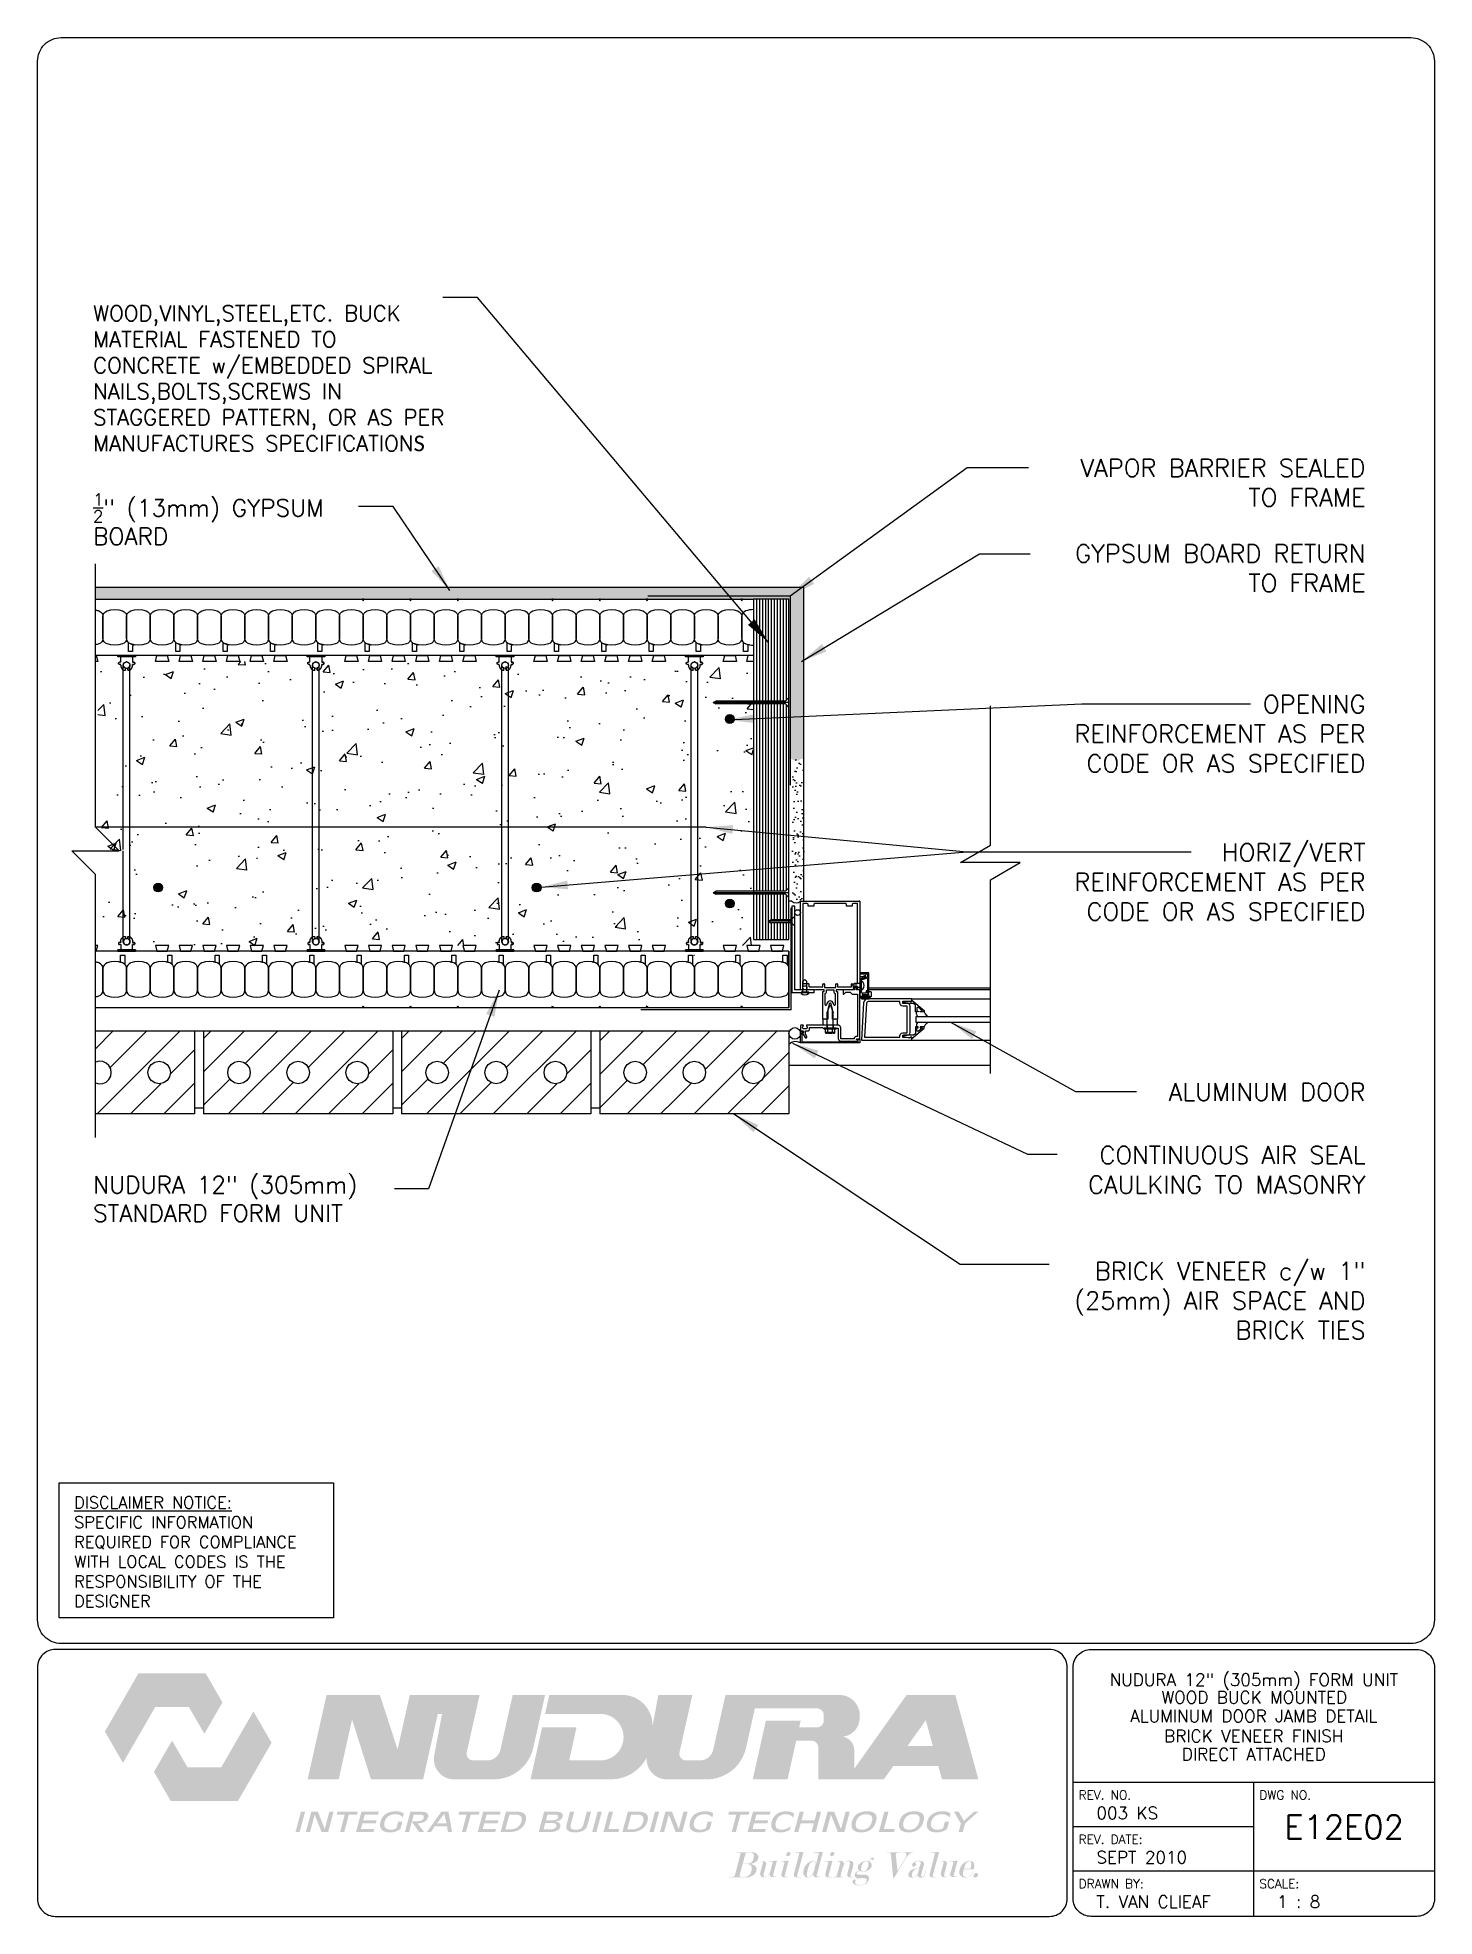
# Paper-space layout 'Layout1' of a CAD drawing. Header units: inches. Extents: x 0.42 to 7.8, y 0.49 to 10.41.
# The model-space entities are those that its viewports show. They can reach past a viewport. Long polylines and large blocks are cut down to what shows.
import ezdxf
from ezdxf.enums import TextEntityAlignment as Align

# ---------------------------------------------------------------- set-up
doc = ezdxf.new("R2010")
doc.units = ezdxf.units.IN
doc.header["$LTSCALE"] = 0.5
doc.header["$MEASUREMENT"] = 0
doc.linetypes.add('DASHED2', pattern=[0.375, 0.25, -0.125])
doc.linetypes.add('HIDDEN2', pattern=[0.1875, 0.125, -0.0625])
doc.layers.get('0').update_dxf_attribs({"linetype": 'CONTINUOUS'})
for name, color, linetype in [('HATCH', 12, 'CONTINUOUS'), ('LINE18', 9, 'CONTINUOUS'), ('line25', 2, 'CONTINUOUS'), ('LINE3', 3, 'CONTINUOUS'), ('LINE50', 5, 'CONTINUOUS'), ('LINE65', 3, 'CONTINUOUS'), ('LINE9', 9, 'CONTINUOUS'), ('LOGO', 7, 'CONTINUOUS'), ('TBK_LINE65', 3, 'CONTINUOUS'), ('TBK_TEXT', 4, 'CONTINUOUS'), ('TEXT', 4, 'CONTINUOUS')]:
    doc.layers.add(name, color=color, linetype=linetype)
doc.styles.add('DIM', font='romans.shx', dxfattribs={"width": 0.7})
doc.styles.add('ROMANS', font='romans')
doc.styles.get("Standard").update_dxf_attribs({"font": 'romans.shx'})
doc.dimstyles.new('ext_12', dxfattribs={"dimscale": 12, "dimtxt": 0.09375, "dimasz": 0.09375, "dimexe": 0.09375, "dimexo": 0.0625, "dimgap": 0.0625, "dimtad": 1, "dimdec": 1, "dimzin": 3, "dimdsep": 46, "dimlunit": 4, "dimtxsty": 'DIM', "dimcen": 0.09, "dimdle": 0.09375, "dimclrt": 4, "dimadec": 0, "dimazin": 0, "dimtfac": 1, "dimtdec": 1, "dimtmove": 2, "dimatfit": 3, "dimfxl": 0, "dimfrac": 2, "dimtolj": 1, "dimtzin": 0, "dimarcsym": 0})

psp = doc.layouts.get("Layout1")

# ---------------------------------------------------------------- texts
at = {"layer": 'TBK_TEXT', "color": 7, "style": 'ROMANS'}
for s, p in [('REV. NO.', (5.9215, 1.107)), ('DWG NO.', (6.876, 1.107)), ('REV. DATE:', (5.9215, 0.8726)), ('DRAWN BY:', (5.9215, 0.6382)), ('SCALE:', (6.876, 0.6382))]:
    psp.add_text(s, height=0.04688, dxfattribs=at).set_placement(p)
at = {"layer": 'TEXT', "insert": (0.6134, 2.7065), "char_height": 0.0625, "width": 1.41371, "attachment_point": 1, "style": 'ROMANS'}
psp.add_mtext('{\\Fromans.shx|c1;\\LDISCLAIMER NOTICE:\\l\\PSPECIFIC INFORMATION REQUIRED FOR COMPLIANCE WITH LOCAL CODES IS THE RESPONSIBILITY OF THE DESIGNER}', dxfattribs=at)

msp = doc.modelspace()

# ---------------------------------------------------------------- texts
at = {"layer": 'TEXT', "char_height": 0.72, "attachment_point": 4}
for s, insert, width in [('{\\H0.9167x;WOOD,VINYL,STEEL,ETC. BUCK MATERIAL FASTENED TO CONCRETE w/EMBEDDED SPIRAL NAILS,BOLTS,SCREWS IN STAGGERED PATTERN, OR AS PER MANUFACTURES SPECIFICATION\\fCalibri|b0|i0|c0|p34;S}', (2950.481, 555.875), 14.97902), ('\\A1;{\\H0.7x;\\S1/2;}" (13mm) GYPSUM BOARD', (2950.481, 549.925), 10.95723), ('NUDURA 12" (305mm)\\PSTANDARD FORM UNIT', (2950.481, 521.195), 14.97902)]:
    msp.add_mtext(s, dxfattribs=dict(at, insert=insert, width=width))
at = {"layer": 'TEXT', "char_height": 0.75, "width": 13.88435, "attachment_point": 9, "style": 'ROMANS'}
for s, insert in [('\\A1;VAPOR BARRIER SEALED TO FRAME', (3004.274, 550.469)), ('\\A1;GYPSUM BOARD RETURN TO FRAME ', (3004.274, 546.851)), ('\\A1;OPENING REINFORCEMENT AS PER CODE OR AS SPECIFIED', (3004.274, 539.232)), ('\\A1;HORIZ/VERT\\PREINFORCEMENT AS PER CODE OR AS SPECIFIED', (3004.274, 532.969)), ('\\A1;ALUMINUM DOOR', (3004.274, 525.345)), ('\\A1;CONTINUOUS AIR SEAL CAULKING TO MASONRY', (3004.274, 521.427)), ('\\A1;BRICK VENEER c/w 1" (25mm) AIR SPACE AND BRICK TIES', (3004.274, 515.277))]:
    msp.add_mtext(s, dxfattribs=dict(at, insert=insert))

# ---------------------------------------------------------------- blocks, each defined once
blk = doc.blocks.new('TITLEBLOCK-Tag')
at = {"style": 'ROMANS'}
for tag, height, p in [('TITLE_LINE_1', 0.065, (0.927, -0.1328)), ('TITLE_LINE_2', 0.065, (0.9294, -0.2258)), ('CENTRE-LINE-3', 0.065, (0.927, -0.3246)), ('TITLE_LINE_4', 0.065, (0.927, -0.4299)), ('TITLE_LINE_5', 0.065, (0.927, -0.526)), ('DWG', 0.125, (1.4043, -0.9102))]:
    blk.add_attdef(tag, text='', height=height, dxfattribs=at).set_placement(p, align=Align.MIDDLE_CENTER)
for tag, p in [('LATEST_REVISION', (0.0954, -0.8366)), ('REVISION_DATE', (0.0954, -1.071)), ('DRAWN_BY', (0.0954, -1.3053)), ('SCALE', (1.0499, -1.3053))]:
    blk.add_attdef(tag, text='', height=0.065, dxfattribs=at).set_placement(p, align=Align.MIDDLE_LEFT)
blk = doc.blocks.new('Connector')
blk.add_point((0.271, 0))
at = {"layer": 'LINE9'}
for p, q in [((0, 0.375), (0, -0.375)), ((0.062, -0.375), (0.062, 0.375)), ((0.281, 0.25), (0.062, 0.25))]:
    blk.add_line(p, q, dxfattribs=at)
for points, weights in [([(0.007, 0.375), (0.004, 0.375), (0, 0.375)], [1, 0.972587069138, 0.950305488115]), ([(0.327, 0.343), (0.308, 0.343), (0.281, 0.317), (0.281, 0.297)], [1, 0.85355339, 0.85355339, 1]), ([(0.328, 0.343), (0.327, 0.343), (0.327, 0.343)], [1, 0.70710678, 1]), ([(0.375, 0.297), (0.375, 0.317), (0.348, 0.343), (0.329, 0.343)], [1, 0.85355339, 0.85355339, 1]), ([(0.406, 0.25), (0.546, 0.25), (0.619, 0.131)], [0.958404415409, 0.794674173519, 0.864651571113]), ([(0.619, 0.052), (0.612, 0.049), (0.604, 0.049)], [0.83615024178, 0.892081430621, 1]), ([(0, -0.375), (0.004, -0.375), (0.007, -0.375)], [0.950305488115, 0.972587069138, 1]), ([(0.281, -0.297), (0.281, -0.317), (0.308, -0.343), (0.327, -0.343)], [1, 0.85355339, 0.85355339, 1]), ([(0.327, -0.343), (0.281, -0.343), (0.281, -0.297)], [1, 0.70710678, 1]), ([(0.329, -0.343), (0.348, -0.343), (0.375, -0.317), (0.375, -0.297)], [1, 0.85355339, 0.85355339, 1]), ([(0.375, -0.297), (0.375, -0.343), (0.329, -0.343)], [1, 0.70710678, 1]), ([(0.619, -0.131), (0.546, -0.25), (0.406, -0.25)], [0.864651574428, 0.794674169686, 0.958404415195]), ([(0.604, -0.049), (0.612, -0.049), (0.619, -0.052)], [1, 0.89208144177, 0.836150253337])]:
    blk.add_rational_spline(points, weights, degree=2, dxfattribs=at)
for points, degree in [([(0, 0.375), (0.002, 0.375), (0.005, 0.375), (0.007, 0.375)], 3), ([(0.007, 0.375), (0.021, 0.375), (0.051, 0.375), (0.062, 0.375), (0.062, 0.375)], 3), ([(0.281, 0.25), (0.281, 0.297)], 1), ([(0.327, 0.343), (0.327, 0.343), (0.328, 0.343), (0.328, 0.343)], 3), ([(0.328, 0.343), (0.329, 0.343), (0.329, 0.343), (0.329, 0.343)], 3), ([(0.375, 0.25), (0.375, 0.297)], 1), ([(0.406, 0.25), (0.375, 0.25)], 1), ([(0.406, 0.25), (0.406, 0.25)], 1), ([(0.406, 0.25), (0.406, 0.25)], 1), ([(0.406, 0.25), (0.406, 0.25)], 1), ([(0.406, 0.25), (0.406, 0.25)], 1), ([(0.406, 0.25), (0.406, 0.25)], 1), ([(0.406, 0.25), (0.406, 0.25)], 1), ([(0.406, 0.25), (0.406, 0.25)], 1), ([(0.406, 0.25), (0.406, 0.25)], 1), ([(0.406, 0.25), (0.406, 0.25)], 1), ([(0.406, 0.25), (0.406, 0.25)], 1), ([(0.406, 0.25), (0.406, 0.25)], 1), ([(0.406, 0.25), (0.406, 0.25)], 1), ([(0.406, 0.25), (0.406, 0.25)], 1), ([(0.406, 0.25), (0.406, 0.25)], 1), ([(0.406, 0.25), (0.406, 0.25)], 1), ([(0.406, 0.25), (0.406, 0.25)], 1), ([(0.406, 0.25), (0.406, 0.25)], 1), ([(0.406, 0.25), (0.406, 0.25)], 1), ([(0.406, 0.25), (0.406, 0.25)], 1), ([(0.406, 0.25), (0.406, 0.25)], 1), ([(0.406, 0.25), (0.406, 0.25)], 1), ([(0.406, 0.25), (0.406, 0.25)], 1), ([(0.406, 0.25), (0.406, 0.25)], 1), ([(0.406, 0.25), (0.406, 0.25)], 1), ([(0.604, 0.049), (0.532, 0.049)], 1), ([(0.532, 0.049), (0.532, 0.049)], 1), ([(0.532, 0.049), (0.532, 0.049)], 1), ([(0.532, 0.049), (0.532, 0.049)], 1), ([(0.532, 0.049), (0.532, 0.049)], 1), ([(0.532, 0.049), (0.532, 0.049)], 1), ([(0.532, 0.049), (0.532, 0.049)], 1), ([(0.532, 0.049), (0.532, 0.049)], 1), ([(0.532, 0.049), (0.532, 0.049)], 1), ([(0.532, 0.049), (0.532, 0.049)], 1), ([(0.532, 0.049), (0.532, 0.049)], 1), ([(0.604, 0.049), (0.609, 0.049), (0.614, 0.05), (0.619, 0.052)], 3), ([(0.604, 0.049), (0.604, 0.049)], 1), ([(0.604, 0.049), (0.604, 0.049)], 1), ([(0.604, 0.049), (0.604, 0.049)], 1), ([(0.604, 0.049), (0.604, 0.049)], 1), ([(0.619, 0.131), (0.619, 0.052)], 1), ([(0.619, 0.131), (0.619, 0.131)], 1), ([(0.619, 0.131), (0.619, 0.131)], 1), ([(0.619, 0.131), (0.619, 0.131)], 1), ([(0.619, 0.131), (0.619, 0.131)], 1), ([(0.007, -0.375), (0.005, -0.375), (0.002, -0.375), (0, -0.375)], 3), ([(0.062, -0.375), (0.062, -0.375), (0.051, -0.375), (0.021, -0.375), (0.007, -0.375)], 3), ([(0.062, -0.25), (0.281, -0.25)], 1), ([(0.281, -0.297), (0.281, -0.25)], 1), ([(0.281, -0.25), (0.281, -0.297)], 1), ([(0.328, -0.343), (0.328, -0.343), (0.327, -0.343), (0.327, -0.343)], 3), ([(0.329, -0.343), (0.329, -0.343), (0.329, -0.343), (0.328, -0.343)], 3), ([(0.375, -0.25), (0.375, -0.297)], 1), ([(0.375, -0.297), (0.375, -0.25)], 1), ([(0.406, -0.25), (0.375, -0.25)], 1), ([(0.406, -0.25), (0.406, -0.25)], 1), ([(0.406, -0.25), (0.406, -0.25)], 1), ([(0.406, -0.25), (0.406, -0.25)], 1), ([(0.406, -0.25), (0.406, -0.25)], 1), ([(0.406, -0.25), (0.406, -0.25)], 1), ([(0.406, -0.25), (0.406, -0.25)], 1), ([(0.406, -0.25), (0.406, -0.25)], 1), ([(0.406, -0.25), (0.406, -0.25)], 1), ([(0.406, -0.25), (0.406, -0.25)], 1), ([(0.406, -0.25), (0.406, -0.25)], 1), ([(0.406, -0.25), (0.406, -0.25)], 1), ([(0.532, -0.049), (0.604, -0.049)], 1), ([(0.604, -0.049), (0.58, -0.049), (0.556, -0.049), (0.532, -0.049)], 3), ([(0.532, -0.049), (0.532, -0.049)], 1), ([(0.532, -0.049), (0.532, -0.049)], 1), ([(0.532, -0.049), (0.532, -0.049)], 1), ([(0.532, -0.049), (0.532, -0.049)], 1), ([(0.619, -0.052), (0.614, -0.05), (0.609, -0.049), (0.604, -0.049)], 3), ([(0.604, -0.049), (0.604, -0.049)], 1), ([(0.604, -0.049), (0.604, -0.049)], 1), ([(0.604, -0.049), (0.604, -0.049)], 1), ([(0.604, -0.049), (0.604, -0.049)], 1), ([(0.604, -0.049), (0.604, -0.049)], 1), ([(0.604, -0.049), (0.604, -0.049)], 1), ([(0.604, -0.049), (0.604, -0.049)], 1), ([(0.604, -0.049), (0.604, -0.049)], 1), ([(0.619, -0.052), (0.619, -0.131)], 1), ([(0.619, -0.131), (0.619, -0.131)], 1), ([(0.619, -0.131), (0.619, -0.131)], 1), ([(0.619, -0.131), (0.619, -0.131)], 1), ([(0.619, -0.131), (0.619, -0.131)], 1)]:
    blk.add_open_spline(points, degree=degree, dxfattribs=at)
for points, weights, knots in [([(0.062, 0.375), (0.062, 0.375), (0.046, 0.375), (0.03, 0.375), (0.007, 0.375)], [0.868718858569, 0.861102746415, 1, 0.861102734288, 0.868718859898], [0, 0, 0, 0.5, 0.5, 1, 1, 1]), ([(0.532, 0.049), (0.472, 0.203), (0.333, 0.113), (0.157, 0), (0.333, -0.113), (0.472, -0.203), (0.532, -0.049)], [0.899508922286, 0.599718215298, 1, 0.54226024, 1, 0.599718224335, 0.899508908749], [0, 0, 0, 0.318112, 0.318112, 0.681888, 0.681888, 1, 1, 1]), ([(0.007, -0.375), (0.03, -0.375), (0.046, -0.375), (0.062, -0.375), (0.062, -0.375)], [0.868718859319, 0.861102739573, 1, 0.861102742958, 0.868718858948], [0, 0, 0, 0.5, 0.5, 1, 1, 1])]:
    blk.add_rational_spline(points, weights, degree=2, knots=knots, dxfattribs=at)
blk = doc.blocks.new('B060316')
for p, q in [((1.969, 0), (1.969, -0.133)), ((2.217, -0.013), (1.969, 0)), ((1.969, -0.347), (1.969, -0.469)), ((2, -0.5), (2.126, -0.5)), ((2.003, -0.133), (2.003, -0.115)), ((2.003, -0.365), (2.003, -0.347)), ((2.049, -0.115), (2.049, -0.365)), ((2.107, -0.265), (2.107, -0.127)), ((2.207, -0.265), (2.107, -0.265)), ((2.107, -0.359), (2.107, -0.329)), ((2.157, -0.38), (2.119, -0.373)), ((2.121, -0.314), (2.207, -0.306)), ((2.157, -0.469), (2.157, -0.38)), ((2.169, -0.065), (2.405, -0.065)), ((2.207, -0.306), (2.207, -0.265)), ((2.555, -0.013), (2.217, -0.013)), ((2.451, -0.065), (2.747, -0.065)), ((2.803, 0), (2.555, -0.013)), ((2.747, -0.065), (2.747, -0.141)), ((2.803, -0.01), (2.803, 0)), ((2.813, -0.02), (2.803, -0.01)), ((2.803, -0.03), (2.813, -0.02)), ((2.803, -0.108), (2.803, -0.03)), ((2.848, -0.232), (2.803, -0.108))]:
    blk.add_line(p, q)
for centre, radius, start, end in [((1.986, -0.133), 0.017, 180, 0), ((1.986, -0.347), 0.017, 360, 180), ((2, -0.469), 0.031, 180, 270), ((2.026, -0.115), 0.023, 0, 180), ((2.026, -0.365), 0.023, 180, 0), ((2.169, -0.127), 0.062, 90, 180), ((2.122, -0.329), 0.015, 95, 180), ((2.122, -0.359), 0.015, 180, 260), ((2.126, -0.469), 0.031, 270, 0), ((2.428, -0.086), 0.031, 42.64231, 137.35769), ((2.356, -0.5), 0.531, 29.03527, 42.57888), ((2.833, -0.235), 0.015, 209.03527, 10.96473)]:
    blk.add_arc(centre, radius, start, end)

# ---------------------------------------------------------------- hatches: boundary and pattern name
at = {"layer": 'HATCH'}
h = msp.add_hatch(dxfattribs=at)
h.set_pattern_fill('AR-SAND', color=256, scale=0.25, style=0)
h.set_pattern_definition([(37.5, (3.55827, -13.91055), (-0.01574834, 0.48170594), [0, -0.38, 0, -0.425, 0, -0.40625]), (7.5, (3.5583, -13.91055), (0.44244418, 0.70553652), [0, -0.205, 0, -0.3425, 0, -0.13125]), (327.5, (3.25077, -13.91055), (0.778535465, 0.001414763), [0, -0.125, 0, -0.45, 0, -0.5875]), (317.5, (3.2508, -13.91055), (0.75153165, 0.21941889), [0, -0.0625, 0, -0.295, 0, -0.3375])])
h.paths.add_polyline_path([(2980.524, 547.04), (2980.269, 547.04), (2950.578, 547.04), (2950.578, 546.54), (2978.399, 546.54), (2979.899, 546.54), (2979.899, 539.79), (2980.024, 539.79, 0.406613), (2980.39, 539.786), (2980.39, 539.79), (2980.524, 539.79)])
h = msp.add_hatch(dxfattribs=at)
h.set_pattern_fill('AR-CONC', color=256, scale=0.5, style=0)
h.set_pattern_definition([(50, (-9.0992, 37.2996), (3.586301, -0.3137607), [0.375, -4.125]), (355, (-9.0992, 37.2996), (-0.6937567, 3.7609607), [0.3, -3.3]), (100.4514, (-8.8004, 37.2734), (2.892547, 3.4471977), [0.318701, -3.5057106]), (46.1842, (-9.0992, 38.2996), (5.336205, -0.827595), [0.5625, -6.1875]), (96.6356, (-8.6546, 38.2306), (4.6733135, 4.870589), [0.478051, -5.258565]), (351.1842, (-9.099, 38.2996), (4.67331, 4.870593), [0.45, -4.95]), (21, (-8.5992, 38.0496), (2.9845353, -2.0130945), [0.375, -4.125]), (326, (-8.5992, 38.0496), (1.2165767, 3.6257502), [0.3, -3.3]), (71.4514, (-8.3505, 37.8818), (4.201113, 1.6126525), [0.318701, -3.5057106]), (37.5, (-9.0992, 37.2996), (0.0607993, 1.66446927), [0, -3.26, 0, -3.35, 0, -3.3125]), (7.5, (-9.0992, 37.2996), (1.3153477, 1.9720586), [0, -1.91, 0, -3.185, 0, -1.2625]), (327.5, (-10.2142, 37.2996), (2.6691122, -0.11277436), [0, -1.25, 0, -3.9, 0, -5.175]), (317.5, (-10.7142, 37.2996), (2.9159308, 0.500525), [0, -1.625, 0, -2.59, 0, -3.675])])
h.paths.add_polyline_path([(2978.399, 543.915), (2950.68, 543.915), (2950.68, 531.915), (2978.399, 531.915)])
h = msp.add_hatch(dxfattribs=at)
h.set_pattern_fill('AR-SAND', color=256, scale=0.25, style=0)
h.set_pattern_definition([(37.5, (0, 0), (-0.01574834, 0.48170594), [0, -0.38, 0, -0.425, 0, -0.40625]), (7.5, (0, 0), (0.44244418, 0.70553652), [0, -0.205, 0, -0.3425, 0, -0.13125]), (327.5, (-0.3075, 0), (0.778535465, 0.001414763), [0, -0.125, 0, -0.45, 0, -0.5875]), (317.5, (-0.3075, 0), (0.75153165, 0.21941889), [0, -0.0625, 0, -0.295, 0, -0.3375])])
h.paths.add_polyline_path([(2980.045, 537.907), (2980.524, 537.907), (2980.524, 539.769), (2980.045, 539.769)])
h = msp.add_hatch(dxfattribs=at)
h.set_pattern_fill('AR-SAND', color=256, scale=0.25, style=0)
h.set_pattern_definition([(37.5, (-4.73794, -10.54122), (-0.01574834, 0.48170594), [0, -0.38, 0, -0.425, 0, -0.40625]), (7.5, (-4.73794, -10.5412), (0.44244418, 0.70553652), [0, -0.205, 0, -0.3425, 0, -0.13125]), (327.5, (-5.04544, -10.54122), (0.778535465, 0.001414763), [0, -0.125, 0, -0.45, 0, -0.5875]), (317.5, (-5.04544, -10.5412), (0.75153165, 0.21941889), [0, -0.0625, 0, -0.295, 0, -0.3375])])
h.paths.add_polyline_path([(2980.524, 537.763), (2980.045, 537.763), (2980.045, 535.727), (2980.524, 535.727)])
h = msp.add_hatch(dxfattribs=at)
h.set_pattern_fill('AR-SAND', color=256, scale=0.25, style=0)
h.set_pattern_definition([(37.5, (-5.27484, -4.526), (-0.01574834, 0.48170594), [0, -0.38, 0, -0.425, 0, -0.40625]), (7.5, (-5.27484, -4.526), (0.44244418, 0.70553652), [0, -0.205, 0, -0.3425, 0, -0.13125]), (327.5, (-5.58234, -4.526), (0.778535465, 0.001414763), [0, -0.125, 0, -0.45, 0, -0.5875]), (317.5, (-5.58234, -4.526), (0.75153165, 0.21941889), [0, -0.0625, 0, -0.295, 0, -0.3375])])
h.paths.add_polyline_path([(2980.524, 535.752), (2980.045, 535.752), (2980.045, 533.772, 0.376662), (2980.39, 533.786), (2980.39, 533.79), (2980.524, 533.79)])
at = {"layer": 'LINE65'}
for points in [[(2977.209, 541.481, 1), (2977.584, 541.481, 1)], [(2953.421, 534.36, 1), (2953.046, 534.36, 1)], [(2969.421, 534.36, 1), (2969.046, 534.36, 1)], [(2977.584, 533.683, 1), (2977.209, 533.683, 1)]]:
    msp.add_hatch(color=256, dxfattribs=at).paths.add_polyline_path(points)

# ---------------------------------------------------------------- linework, layer by layer
at = {"layer": 'HATCH'}
for p, q in [((2978.524, 546.54), (2978.524, 542.241)), ((2978.649, 546.54), (2978.649, 542.241)), ((2978.774, 546.54), (2978.774, 542.241)), ((2978.899, 546.54), (2978.899, 542.241)), ((2979.024, 546.54), (2979.024, 542.241)), ((2979.274, 546.54), (2979.274, 542.241)), ((2979.399, 546.54), (2979.399, 542.241)), ((2979.524, 546.54), (2979.524, 542.241)), ((2979.649, 546.54), (2979.649, 542.241)), ((2979.774, 546.54), (2979.774, 542.26)), ((2979.899, 542.179), (2976.693, 542.179)), ((2978.524, 542.116), (2978.524, 534.201)), ((2978.649, 542.116), (2978.649, 534.201)), ((2978.774, 542.116), (2978.774, 534.201)), ((2978.899, 542.116), (2978.899, 534.201)), ((2979.024, 542.116), (2979.024, 534.201)), ((2979.274, 542.116), (2979.274, 534.201)), ((2979.399, 542.116), (2979.399, 534.201)), ((2979.524, 542.116), (2979.524, 534.201)), ((2979.649, 542.116), (2979.649, 534.201)), ((2979.774, 542.098), (2979.774, 534.219)), ((2979.899, 534.138), (2976.693, 534.138)), ((2978.524, 534.076), (2978.524, 532.165)), ((2978.649, 534.076), (2978.649, 532.165)), ((2978.774, 534.076), (2978.774, 532.165)), ((2978.899, 534.076), (2978.899, 532.165)), ((2979.024, 534.076), (2979.024, 532.942)), ((2979.274, 534.076), (2979.274, 532.999)), ((2979.399, 534.076), (2979.399, 532.999)), ((2979.524, 534.076), (2979.524, 532.999)), ((2979.649, 534.076), (2979.649, 532.999)), ((2979.774, 534.057), (2979.774, 532.999)), ((2980.014, 532.937), (2979.014, 532.937)), ((2979.024, 532.932), (2979.024, 532.165)), ((2979.274, 532.874), (2979.274, 532.165)), ((2979.399, 532.874), (2979.399, 532.165)), ((2979.524, 532.874), (2979.524, 532.165)), ((2979.649, 532.874), (2979.649, 532.165)), ((2979.774, 532.874), (2979.774, 532.165)), ((2950.578, 527.546), (2951.321, 528.29)), ((2950.65, 524.79), (2954.15, 528.29)), ((2951.2, 526.755), (2952.736, 528.29)), ((2955.149, 527.986), (2955.454, 528.29)), ((2955.149, 526.572), (2956.868, 528.29)), ((2956.196, 524.79), (2959.696, 528.29)), ((2956.923, 526.931), (2958.282, 528.29)), ((2959.025, 524.79), (2962.525, 528.29)), ((2959.575, 526.755), (2961.111, 528.29)), ((2963.524, 527.986), (2963.829, 528.29)), ((2963.524, 526.572), (2965.243, 528.29)), ((2964.571, 524.79), (2968.071, 528.29)), ((2965.298, 526.931), (2966.657, 528.29)), ((2967.4, 524.79), (2970.9, 528.29)), ((2967.95, 526.755), (2969.486, 528.29)), ((2971.899, 527.876), (2972.314, 528.29)), ((2971.899, 526.461), (2973.728, 528.29)), ((2973.733, 526.881), (2975.142, 528.29)), ((2975.299, 527.033), (2976.557, 528.29)), ((2975.885, 524.79), (2979.385, 528.29)), ((2976.356, 526.676), (2977.971, 528.29)), ((2953.746, 526.472), (2954.774, 527.501)), ((2962.121, 526.472), (2963.149, 527.501)), ((2970.496, 526.472), (2971.524, 527.501)), ((2978.813, 526.304), (2979.899, 527.39)), ((2973.057, 524.79), (2975.299, 527.033)), ((2952.064, 524.79), (2953.342, 526.069)), ((2953.478, 524.79), (2954.774, 526.086)), ((2955.149, 525.157), (2956.259, 526.267)), ((2957.611, 524.79), (2958.935, 526.115)), ((2960.439, 524.79), (2961.717, 526.069)), ((2961.853, 524.79), (2963.149, 526.086)), ((2963.524, 525.157), (2964.634, 526.267)), ((2965.986, 524.79), (2967.31, 526.115)), ((2968.814, 524.79), (2970.092, 526.069)), ((2970.228, 524.79), (2971.524, 526.086)), ((2971.899, 525.047), (2973.059, 526.207)), ((2975.03, 525.349), (2975.764, 526.083)), ((2977.299, 524.79), (2978.635, 526.126)), ((2978.713, 524.79), (2979.899, 525.976)), ((2974.471, 524.79), (2975.03, 525.349))]:
    msp.add_line(p, q, dxfattribs=at)
at = {"layer": 'HATCH', "color": 12}
for p, q in [((2982.89, 533.79), (2982.871, 533.79)), ((2988.414, 530.1), (2983.269, 530.1)), ((2988.414, 530.037), (2983.269, 530.037)), ((2985.089, 529.662), (2988.414, 529.662)), ((2985.292, 529.001), (2985.304, 528.956)), ((2985.292, 529.001), (2985.304, 528.956)), ((2985.304, 528.956), (2985.336, 528.924)), ((2985.304, 528.956), (2985.336, 528.924)), ((2985.336, 528.924), (2985.381, 528.912)), ((2985.336, 528.924), (2985.381, 528.912)), ((2985.618, 529.1), (2985.655, 529.022)), ((2985.618, 529.1), (2985.655, 529.022)), ((2985.655, 529.022), (2985.711, 528.958)), ((2985.655, 529.022), (2985.711, 528.958)), ((2985.711, 528.958), (2985.784, 528.912)), ((2985.711, 528.958), (2985.784, 528.912)), ((2985.304, 528.618), (2985.292, 528.573)), ((2985.304, 528.618), (2985.292, 528.573)), ((2985.292, 528.573), (2985.292, 528.475)), ((2985.336, 528.65), (2985.304, 528.618)), ((2985.336, 528.65), (2985.304, 528.618)), ((2985.381, 528.662), (2985.336, 528.65)), ((2985.381, 528.662), (2985.336, 528.65)), ((2985.655, 528.552), (2985.618, 528.474)), ((2985.655, 528.552), (2985.618, 528.474)), ((2985.711, 528.616), (2985.655, 528.552)), ((2985.711, 528.616), (2985.655, 528.552)), ((2985.784, 528.662), (2985.711, 528.616)), ((2985.784, 528.662), (2985.711, 528.616)), ((2985.089, 527.912), (2988.414, 527.912)), ((2988.414, 526.836), (2979.899, 526.836))]:
    msp.add_line(p, q, dxfattribs=at)
at = {"layer": 'HATCH', "color": 6, "linetype": 'DASHED2'}
for q in [(2979.987, 533.505), (2973.631, 529.186)]:
    msp.add_line((2979.987, 529.186), q, dxfattribs=at)
msp.add_lwpolyline([(2973.932, 546.684), (2979.95, 546.684), (2979.95, 532.58)], dxfattribs=at)
at = {"layer": 'HATCH', "color": 12}
msp.add_lwpolyline([(2985.292, 529.001), (2985.292, 529.1)], dxfattribs=at)
at = {"layer": 'LINE18'}
for p, q in [((2979.756, 542.241), (2979.899, 542.385)), ((2979.756, 542.116), (2979.899, 541.973)), ((2979.756, 534.201), (2979.899, 534.344)), ((2979.756, 534.076), (2979.899, 533.932)), ((2980.024, 533.79), (2979.899, 533.79)), ((2980.962, 529.915), (2980.014, 529.915)), ((2980.962, 530.04), (2980.139, 530.04)), ((2980.962, 529.915), (2980.962, 530.04))]:
    msp.add_line(p, q, dxfattribs=at)
at = {"layer": 'LINE18', "linetype": 'HIDDEN2'}
for p, q in [((2976.693, 542.179), (2976.812, 542.241)), ((2976.693, 542.179), (2976.812, 542.116)), ((2979.756, 542.241), (2976.812, 542.241)), ((2979.756, 542.116), (2976.812, 542.116)), ((2976.693, 534.138), (2976.812, 534.201)), ((2976.693, 534.138), (2976.812, 534.076)), ((2979.756, 534.201), (2976.812, 534.201)), ((2979.756, 534.076), (2976.812, 534.076))]:
    msp.add_line(p, q, dxfattribs=at)
at = {"layer": 'LINE18'}
for points in [[(2950.587, 523.79), (2950.587, 534.915), (2949.587, 535.915), (2951.587, 535.915), (2950.587, 536.915), (2950.587, 548.04)], [(2988.414, 526.494), (2988.414, 534.692), (2989.665, 535.415), (2987.143, 535.415), (2988.414, 536.148), (2988.414, 542.04)]]:
    msp.add_lwpolyline(points, dxfattribs=at)
at = {"layer": 'line25'}
for p, q in [((2979.899, 546.54), (2978.399, 546.54)), ((2978.399, 546.54), (2978.399, 532.165)), ((2979.149, 546.54), (2979.149, 542.241)), ((2979.899, 532.165), (2979.899, 546.54)), ((2978.399, 544.165), (2950.587, 544.165)), ((2979.149, 542.116), (2979.149, 534.201)), ((2979.149, 534.076), (2979.149, 532.999)), ((2979.149, 532.874), (2979.149, 532.165)), ((2978.399, 532.165), (2979.899, 532.165)), ((2979.899, 531.665), (2950.587, 531.665)), ((2975.878, 531.497), (2975.899, 531.497)), ((2954.774, 528.29), (2954.774, 524.79)), ((2955.149, 528.29), (2955.149, 524.79)), ((2955.149, 528.29), (2955.149, 524.79)), ((2963.149, 528.29), (2963.149, 524.79)), ((2963.524, 528.29), (2963.524, 524.79)), ((2963.524, 528.29), (2963.524, 524.79)), ((2971.524, 528.29), (2971.524, 524.79)), ((2971.899, 528.29), (2971.899, 524.79)), ((2971.899, 528.29), (2971.899, 524.79)), ((2979.899, 528.29), (2979.899, 524.79)), ((2955.149, 525.04), (2954.774, 525.04)), ((2963.524, 525.04), (2963.149, 525.04)), ((2971.899, 525.04), (2971.524, 525.04)), ((2954.774, 524.79), (2950.587, 524.79)), ((2963.149, 524.79), (2955.149, 524.79)), ((2971.524, 524.79), (2963.524, 524.79)), ((2979.899, 524.79), (2971.899, 524.79))]:
    msp.add_line(p, q, dxfattribs=at)
for points in [[(2950.587, 544.165), (2950.618, 544.165), (2950.68, 543.915), (2950.587, 543.915)], [(2978.399, 543.915), (2978.118, 543.915), (2978.18, 544.165)], [(2950.587, 531.665), (2950.618, 531.665), (2950.68, 531.915), (2950.587, 531.915)]]:
    msp.add_lwpolyline(points, dxfattribs=at)
for points in [[(2953.618, 544.165), (2953.68, 543.915), (2953.118, 543.915), (2953.18, 544.165)], [(2954.618, 544.165), (2954.68, 543.915), (2954.118, 543.915), (2954.18, 544.165)], [(2955.618, 544.165), (2955.68, 543.915), (2955.118, 543.915), (2955.18, 544.165)], [(2956.618, 544.165), (2956.68, 543.915), (2956.118, 543.915), (2956.18, 544.165)], [(2957.618, 544.165), (2957.68, 543.915), (2957.118, 543.915), (2957.18, 544.165)], [(2958.618, 544.165), (2958.68, 543.915), (2958.118, 543.915), (2958.18, 544.165)], [(2961.618, 544.165), (2961.68, 543.915), (2961.118, 543.915), (2961.18, 544.165)], [(2962.618, 544.165), (2962.68, 543.915), (2962.118, 543.915), (2962.18, 544.165)], [(2963.618, 544.165), (2963.68, 543.915), (2963.118, 543.915), (2963.18, 544.165)], [(2964.618, 544.165), (2964.68, 543.915), (2964.118, 543.915), (2964.18, 544.165)], [(2965.618, 544.165), (2965.68, 543.915), (2965.118, 543.915), (2965.18, 544.165)], [(2966.618, 544.165), (2966.68, 543.915), (2966.118, 543.915), (2966.18, 544.165)], [(2969.618, 544.165), (2969.68, 543.915), (2969.118, 543.915), (2969.18, 544.165)], [(2970.618, 544.165), (2970.68, 543.915), (2970.118, 543.915), (2970.18, 544.165)], [(2971.618, 544.165), (2971.68, 543.915), (2971.118, 543.915), (2971.18, 544.165)], [(2972.618, 544.165), (2972.68, 543.915), (2972.118, 543.915), (2972.18, 544.165)], [(2973.618, 544.165), (2973.68, 543.915), (2973.118, 543.915), (2973.18, 544.165)], [(2974.618, 544.165), (2974.68, 543.915), (2974.118, 543.915), (2974.18, 544.165)], [(2977.618, 544.165), (2977.68, 543.915), (2977.118, 543.915), (2977.18, 544.165)], [(2953.618, 531.665), (2953.68, 531.915), (2953.118, 531.915), (2953.18, 531.665)], [(2954.618, 531.665), (2954.68, 531.915), (2954.118, 531.915), (2954.18, 531.665)], [(2955.618, 531.665), (2955.68, 531.915), (2955.118, 531.915), (2955.18, 531.665)], [(2956.618, 531.665), (2956.68, 531.915), (2956.118, 531.915), (2956.18, 531.665)], [(2957.618, 531.665), (2957.68, 531.915), (2957.118, 531.915), (2957.18, 531.665)], [(2958.618, 531.665), (2958.68, 531.915), (2958.118, 531.915), (2958.18, 531.665)], [(2961.618, 531.665), (2961.68, 531.915), (2961.118, 531.915), (2961.18, 531.665)], [(2962.618, 531.665), (2962.68, 531.915), (2962.118, 531.915), (2962.18, 531.665)], [(2963.618, 531.665), (2963.68, 531.915), (2963.118, 531.915), (2963.18, 531.665)], [(2964.618, 531.665), (2964.68, 531.915), (2964.118, 531.915), (2964.18, 531.665)], [(2965.618, 531.665), (2965.68, 531.915), (2965.118, 531.915), (2965.18, 531.665)], [(2966.618, 531.665), (2966.68, 531.915), (2966.118, 531.915), (2966.18, 531.665)], [(2969.618, 531.665), (2969.68, 531.915), (2969.118, 531.915), (2969.18, 531.665)], [(2970.618, 531.665), (2970.68, 531.915), (2970.118, 531.915), (2970.18, 531.665)], [(2971.618, 531.665), (2971.68, 531.915), (2971.118, 531.915), (2971.18, 531.665)], [(2972.618, 531.665), (2972.68, 531.915), (2972.118, 531.915), (2972.18, 531.665)], [(2973.618, 531.665), (2973.68, 531.915), (2973.118, 531.915), (2973.18, 531.665)], [(2974.618, 531.665), (2974.68, 531.915), (2974.118, 531.915), (2974.18, 531.665)], [(2977.618, 531.665), (2977.68, 531.915), (2977.118, 531.915), (2977.18, 531.665)], [(2978.618, 531.665), (2978.68, 531.915), (2978.118, 531.915), (2978.18, 531.665)], [(2979.618, 531.665), (2979.68, 531.915), (2979.118, 531.915), (2979.18, 531.665)]]:
    msp.add_lwpolyline(points, close=True, dxfattribs=at)
at = {"layer": 'line25', "flags": 128}
msp.add_lwpolyline([(2979.899, 528.29), (2950.587, 528.29)], dxfattribs=at)
at = {"layer": 'line25'}
for centre in [(2953.274, 526.54), (2956.649, 526.54), (2959.149, 526.54), (2961.649, 526.54), (2965.024, 526.54), (2967.524, 526.54), (2970.024, 526.54), (2973.399, 526.54), (2975.899, 526.54), (2978.399, 526.54)]:
    msp.add_circle(centre, 0.477, dxfattribs=at)
msp.add_arc((2950.774, 526.54), 0.477, 246.81108, 113.18892, dxfattribs=at)
at = {"layer": 'LINE50'}
for p, q in [((2950.587, 546.54), (2978.399, 546.54)), ((2979.899, 531.665), (2979.899, 529.29)), ((2979.899, 529.29), (2979.899, 531.665)), ((2950.587, 529.29), (2979.899, 529.29))]:
    msp.add_line(p, q, dxfattribs=at)
at = {"layer": 'LINE65'}
msp.add_line((2976.403, 536.915), (2950.587, 536.915), dxfattribs=at)
for centre in [(2977.397, 541.481), (2953.234, 534.36), (2969.234, 534.36), (2977.397, 533.683)]:
    msp.add_circle(centre, 0.188, dxfattribs=at)
at = {"layer": 'LINE9'}
for p, q in [((2977.899, 544.892), (2977.899, 545.813)), ((2951.759, 535.967), (2951.759, 543.759)), ((2952.04, 535.181), (2952.04, 543.759)), ((2959.759, 535.181), (2959.759, 543.759)), ((2960.04, 535.181), (2960.04, 543.759)), ((2967.759, 532.071), (2967.759, 543.759)), ((2968.04, 532.071), (2968.04, 543.759)), ((2975.759, 532.071), (2975.759, 543.759)), ((2976.04, 532.071), (2976.04, 543.759)), ((2951.759, 535.181), (2951.759, 535.915)), ((2951.759, 534.972), (2951.759, 535.181)), ((2952.04, 532.071), (2952.04, 535.181)), ((2959.759, 532.071), (2959.759, 535.181)), ((2960.04, 532.071), (2960.04, 535.181)), ((2951.759, 533.915), (2951.759, 534.972)), ((2951.759, 532.071), (2951.759, 533.915)), ((2979.014, 532.937), (2979.134, 532.999)), ((2979.014, 532.937), (2979.134, 532.874)), ((2980.014, 532.999), (2979.134, 532.999)), ((2980.014, 532.874), (2979.134, 532.874)), ((2980.139, 533.574), (2980.014, 533.574)), ((2980.014, 533.574), (2980.014, 529.915)), ((2980.014, 533.018), (2980.139, 533.143)), ((2980.014, 532.856), (2980.139, 532.731)), ((2980.139, 530.04), (2980.139, 533.574))]:
    msp.add_line(p, q, dxfattribs=at)
at = {"layer": 'LINE9', "color": 9}
for p, q in [((2980.49, 533.69), (2980.49, 530.32)), ((2980.65, 533.69), (2980.49, 533.69)), ((2980.71, 533.57), (2980.71, 533.63)), ((2980.945, 533.63), (2980.945, 533.57)), ((2982.275, 533.69), (2981.005, 533.69)), ((2982.335, 533.57), (2982.335, 533.63)), ((2982.57, 533.63), (2982.57, 533.57)), ((2982.79, 533.69), (2982.63, 533.69)), ((2982.79, 530.32), (2982.79, 533.69)), ((2980.945, 533.57), (2980.71, 533.57)), ((2982.57, 533.57), (2982.335, 533.57)), ((2980.57, 530.471), (2980.487, 530.388)), ((2980.57, 530.471), (2980.653, 530.388)), ((2983.269, 530.757), (2982.894, 530.757)), ((2982.894, 530.757), (2982.896, 530.707)), ((2982.896, 530.707), (2983.219, 530.707)), ((2982.974, 530.515), (2982.988, 530.476)), ((2983.007, 530.467), (2983.199, 530.537)), ((2983.209, 530.578), (2983.041, 530.517)), ((2983.219, 530.707), (2983.219, 530.592)), ((2983.219, 530.523), (2983.219, 530.155)), ((2983.269, 529.92), (2983.269, 530.757)), ((2980.731, 529.941), (2980.409, 529.941)), ((2980.409, 529.891), (2980.409, 529.941)), ((2980.487, 529.941), (2980.487, 530.388)), ((2980.725, 530.29), (2980.52, 530.29)), ((2980.653, 529.941), (2980.653, 530.388)), ((2980.731, 529.891), (2980.731, 529.941)), ((2980.745, 530.165), (2980.745, 530.27)), ((2980.745, 530.165), (2981.327, 530.165)), ((2981.327, 530.165), (2981.327, 530.27)), ((2981.327, 528.79), (2981.327, 529.954)), ((2981.347, 530.29), (2981.387, 530.29)), ((2981.407, 530.27), (2981.407, 530.14)), ((2981.407, 530.14), (2981.873, 530.14)), ((2981.427, 529.413), (2981.427, 529.876)), ((2981.487, 530.04), (2981.793, 530.04)), ((2981.487, 529.974), (2981.487, 530.04)), ((2981.793, 530.04), (2981.793, 529.974)), ((2981.853, 529.876), (2981.853, 529.413)), ((2981.873, 530.14), (2981.873, 530.27)), ((2981.893, 530.29), (2981.933, 530.29)), ((2981.953, 530.27), (2981.953, 530.165)), ((2981.953, 530.165), (2982.535, 530.165)), ((2981.953, 529.954), (2981.953, 528.79)), ((2982.535, 530.165), (2982.535, 530.27)), ((2982.555, 530.29), (2982.76, 530.29)), ((2982.584, 530.216), (2982.667, 530.299)), ((2982.584, 530.216), (2982.667, 530.133)), ((2982.959, 530.299), (2982.667, 530.299)), ((2982.959, 530.133), (2982.667, 530.133)), ((2982.959, 530.055), (2982.959, 530.377)), ((2983.009, 530.377), (2982.959, 530.377)), ((2983.009, 530.055), (2982.959, 530.055)), ((2982.98, 529.757), (2983.292, 529.757)), ((2982.98, 529.737), (2983.292, 529.737)), ((2982.98, 529.683), (2983.292, 529.683)), ((2982.98, 529.663), (2983.292, 529.663)), ((2983.001, 529.831), (2983.001, 529.816)), ((2983.074, 529.831), (2983.001, 529.831)), ((2983.059, 529.816), (2983.001, 529.816)), ((2983.059, 529.816), (2983.059, 529.757)), ((2983.074, 529.831), (2983.074, 529.775)), ((2983.198, 529.775), (2983.074, 529.775)), ((2983.271, 529.831), (2983.198, 529.831)), ((2983.198, 529.775), (2983.198, 529.831)), ((2983.219, 530.155), (2983.209, 530.145)), ((2983.209, 530.145), (2983.219, 530.135)), ((2983.271, 529.816), (2983.213, 529.816)), ((2983.213, 529.757), (2983.213, 529.816)), ((2983.219, 530.135), (2983.219, 529.92)), ((2983.271, 529.816), (2983.271, 529.831)), ((2981.502, 529.464), (2981.486, 529.405)), ((2981.515, 529.08), (2981.64, 529.415)), ((2981.515, 528.415), (2981.515, 529.08)), ((2981.599, 529.438), (2981.54, 529.22)), ((2981.54, 529.22), (2981.54, 528.79)), ((2981.64, 529.415), (2981.766, 529.08)), ((2981.74, 529.22), (2981.682, 529.438)), ((2981.74, 528.79), (2981.74, 529.22)), ((2981.766, 528.415), (2981.766, 529.08)), ((2981.794, 529.405), (2981.778, 529.464)), ((2985.276, 528.662), (2985.276, 528.912)), ((2985.276, 528.912), (2988.414, 528.912)), ((2981.327, 528.79), (2981.327, 528.54)), ((2981.39, 528.79), (2981.327, 528.79)), ((2981.367, 528.79), (2981.327, 528.79)), ((2981.39, 528.54), (2981.327, 528.54)), ((2981.382, 528.775), (2981.367, 528.79)), ((2981.397, 528.79), (2981.382, 528.775)), ((2981.39, 528.375), (2981.39, 528.415)), ((2981.89, 528.415), (2981.39, 528.415)), ((2981.89, 528.375), (2981.39, 528.375)), ((2981.47, 528.79), (2981.397, 528.79)), ((2981.437, 528.236), (2981.437, 528.375)), ((2981.827, 528.232), (2981.454, 528.232)), ((2981.454, 528.213), (2981.454, 528.232)), ((2981.485, 528.775), (2981.47, 528.79)), ((2981.5, 528.79), (2981.485, 528.775)), ((2981.793, 528.201), (2981.488, 528.201)), ((2981.54, 528.79), (2981.5, 528.79)), ((2981.507, 528.54), (2981.507, 528.415)), ((2981.539, 528.236), (2981.539, 528.375)), ((2981.78, 528.79), (2981.74, 528.79)), ((2981.742, 528.236), (2981.742, 528.375)), ((2981.773, 528.54), (2981.773, 528.415)), ((2981.795, 528.775), (2981.78, 528.79)), ((2981.81, 528.79), (2981.795, 528.775)), ((2981.883, 528.79), (2981.81, 528.79)), ((2981.827, 528.213), (2981.827, 528.232)), ((2981.843, 528.236), (2981.843, 528.375)), ((2981.898, 528.775), (2981.883, 528.79)), ((2981.89, 528.375), (2981.89, 528.415)), ((2981.953, 528.79), (2981.891, 528.79)), ((2981.953, 528.54), (2981.891, 528.54)), ((2981.913, 528.79), (2981.898, 528.775)), ((2981.953, 528.79), (2981.913, 528.79)), ((2981.953, 528.54), (2981.953, 528.79)), ((2988.414, 528.662), (2985.276, 528.662))]:
    msp.add_line(p, q, dxfattribs=at)
at = {"layer": 'LINE9', "flags": 128}
msp.add_lwpolyline([(2980.524, 533.79), (2980.524, 547.04), (2980.269, 547.04), (2950.587, 547.04)], dxfattribs=at)
at = {"layer": 'LINE9'}
for points in [[(2961.868, 546.54), (2961.899, 546.476), (2961.93, 546.54)], [(2963.868, 546.54), (2963.899, 546.476), (2963.93, 546.54)], [(2965.868, 546.54), (2965.899, 546.476), (2965.93, 546.54)], [(2969.868, 546.54), (2969.899, 546.476), (2969.93, 546.54)], [(2971.868, 546.54), (2971.899, 546.476), (2971.93, 546.54)], [(2973.868, 546.54), (2973.899, 546.476), (2973.93, 546.54)], [(2977.868, 546.54), (2977.899, 546.476), (2977.93, 546.54)], [(2961.868, 529.29), (2961.899, 529.355), (2961.93, 529.29)], [(2963.868, 529.29), (2963.899, 529.355), (2963.93, 529.29)], [(2965.868, 529.29), (2965.899, 529.355), (2965.93, 529.29)], [(2969.868, 529.29), (2969.899, 529.355), (2969.93, 529.29)], [(2971.868, 529.29), (2971.899, 529.355), (2971.93, 529.29)], [(2973.868, 529.29), (2973.899, 529.355), (2973.93, 529.29)], [(2977.868, 529.29), (2977.899, 529.355), (2977.93, 529.29)]]:
    msp.add_lwpolyline(points, close=True, dxfattribs=at)
for points in [[(2950.587, 546.086, -0.03389), (2950.726, 546.051, -0.325305), (2950.899, 545.813), (2950.899, 544.892, -0.325305), (2950.726, 544.654, -0.03389), (2950.587, 544.619)], [(2950.587, 529.744, 0.03389), (2950.726, 529.779, 0.325305), (2950.899, 530.017), (2950.899, 530.938, 0.325305), (2950.726, 531.176, 0.03389), (2950.587, 531.211, 0.03389)]]:
    msp.add_lwpolyline(points, format="xyb", dxfattribs=at)
for points in [[(2951.726, 544.654, -0.157671), (2951.072, 544.654, -0.325305), (2950.899, 544.892), (2950.899, 545.813, -0.325305), (2951.072, 546.051, -0.157671), (2951.726, 546.051, -0.325305), (2951.899, 545.813), (2951.899, 544.892, -0.325305)], [(2952.726, 544.654, -0.157671), (2952.072, 544.654, -0.325305), (2951.899, 544.892), (2951.899, 545.813, -0.325305), (2952.072, 546.051, -0.157671), (2952.726, 546.051, -0.325305), (2952.899, 545.813), (2952.899, 544.892, -0.325305)], [(2953.726, 544.654, -0.157671), (2953.072, 544.654, -0.325305), (2952.899, 544.892), (2952.899, 545.813, -0.325305), (2953.072, 546.051, -0.157671), (2953.726, 546.051, -0.325305), (2953.899, 545.813), (2953.899, 544.892, -0.325305)], [(2954.726, 544.654, -0.157671), (2954.072, 544.654, -0.325305), (2953.899, 544.892), (2953.899, 545.813, -0.325305), (2954.072, 546.051, -0.157671), (2954.726, 546.051, -0.325305), (2954.899, 545.813), (2954.899, 544.892, -0.325305)], [(2955.726, 544.654, -0.157671), (2955.072, 544.654, -0.325305), (2954.899, 544.892), (2954.899, 545.813, -0.325305), (2955.072, 546.051, -0.157671), (2955.726, 546.051, -0.325305), (2955.899, 545.813), (2955.899, 544.892, -0.325305)], [(2956.726, 544.654, -0.157671), (2956.072, 544.654, -0.325305), (2955.899, 544.892), (2955.899, 545.813, -0.325305), (2956.072, 546.051, -0.157671), (2956.726, 546.051, -0.325305), (2956.899, 545.813), (2956.899, 544.892, -0.325305)], [(2957.726, 544.654, -0.157671), (2957.072, 544.654, -0.325305), (2956.899, 544.892), (2956.899, 545.813, -0.325305), (2957.072, 546.051, -0.157671), (2957.726, 546.051, -0.325305), (2957.899, 545.813), (2957.899, 544.892, -0.325305)], [(2958.726, 544.654, -0.157671), (2958.072, 544.654, -0.325305), (2957.899, 544.892), (2957.899, 545.813, -0.325305), (2958.072, 546.051, -0.157671), (2958.726, 546.051, -0.325305), (2958.899, 545.813), (2958.899, 544.892, -0.325305)], [(2959.726, 544.654, -0.157671), (2959.072, 544.654, -0.325305), (2958.899, 544.892), (2958.899, 545.813, -0.325305), (2959.072, 546.051, -0.157671), (2959.726, 546.051, -0.325305), (2959.899, 545.813), (2959.899, 544.892, -0.325305)], [(2960.726, 544.654, -0.157671), (2960.072, 544.654, -0.325305), (2959.899, 544.892), (2959.899, 545.813, -0.325305), (2960.072, 546.051, -0.157671), (2960.726, 546.051, -0.325305), (2960.899, 545.813), (2960.899, 544.892, -0.325305)], [(2961.726, 544.654, -0.157671), (2961.072, 544.654, -0.325305), (2960.899, 544.892), (2960.899, 545.813, -0.325305), (2961.072, 546.051, -0.157671), (2961.726, 546.051, -0.325305), (2961.899, 545.813), (2961.899, 544.892, -0.325305)], [(2962.726, 544.654, -0.157671), (2962.072, 544.654, -0.325305), (2961.899, 544.892), (2961.899, 545.813, -0.325305), (2962.072, 546.051, -0.157671), (2962.726, 546.051, -0.325305), (2962.899, 545.813), (2962.899, 544.892, -0.325305)], [(2963.726, 544.654, -0.157671), (2963.072, 544.654, -0.325305), (2962.899, 544.892), (2962.899, 545.813, -0.325305), (2963.072, 546.051, -0.157671), (2963.726, 546.051, -0.325305), (2963.899, 545.813), (2963.899, 544.892, -0.325305)], [(2964.726, 544.654, -0.157671), (2964.072, 544.654, -0.325305), (2963.899, 544.892), (2963.899, 545.813, -0.325305), (2964.072, 546.051, -0.157671), (2964.726, 546.051, -0.325305), (2964.899, 545.813), (2964.899, 544.892, -0.325305)], [(2965.726, 544.654, -0.157671), (2965.072, 544.654, -0.325305), (2964.899, 544.892), (2964.899, 545.813, -0.325305), (2965.072, 546.051, -0.157671), (2965.726, 546.051, -0.325305), (2965.899, 545.813), (2965.899, 544.892, -0.325305)], [(2966.726, 544.654, -0.157671), (2966.072, 544.654, -0.325305), (2965.899, 544.892), (2965.899, 545.813, -0.325305), (2966.072, 546.051, -0.157671), (2966.726, 546.051, -0.325305), (2966.899, 545.813), (2966.899, 544.892, -0.325305)], [(2967.726, 544.654, -0.157671), (2967.072, 544.654, -0.325305), (2966.899, 544.892), (2966.899, 545.813, -0.325305), (2967.072, 546.051, -0.157671), (2967.726, 546.051, -0.325305), (2967.899, 545.813), (2967.899, 544.892, -0.325305)], [(2968.726, 544.654, -0.157671), (2968.072, 544.654, -0.325305), (2967.899, 544.892), (2967.899, 545.813, -0.325305), (2968.072, 546.051, -0.157671), (2968.726, 546.051, -0.325305), (2968.899, 545.813), (2968.899, 544.892, -0.325305)], [(2969.726, 544.654, -0.157671), (2969.072, 544.654, -0.325305), (2968.899, 544.892), (2968.899, 545.813, -0.325305), (2969.072, 546.051, -0.157671), (2969.726, 546.051, -0.325305), (2969.899, 545.813), (2969.899, 544.892, -0.325305)], [(2970.726, 544.654, -0.157671), (2970.072, 544.654, -0.325305), (2969.899, 544.892), (2969.899, 545.813, -0.325305), (2970.072, 546.051, -0.157671), (2970.726, 546.051, -0.325305), (2970.899, 545.813), (2970.899, 544.892, -0.325305)], [(2971.726, 544.654, -0.157671), (2971.072, 544.654, -0.325305), (2970.899, 544.892), (2970.899, 545.813, -0.325305), (2971.072, 546.051, -0.157671), (2971.726, 546.051, -0.325305), (2971.899, 545.813), (2971.899, 544.892, -0.325305)], [(2972.726, 544.654, -0.157671), (2972.072, 544.654, -0.325305), (2971.899, 544.892), (2971.899, 545.813, -0.325305), (2972.072, 546.051, -0.157671), (2972.726, 546.051, -0.325305), (2972.899, 545.813), (2972.899, 544.892, -0.325305)], [(2973.726, 544.654, -0.157671), (2973.072, 544.654, -0.325305), (2972.899, 544.892), (2972.899, 545.813, -0.325305), (2973.072, 546.051, -0.157671), (2973.726, 546.051, -0.325305), (2973.899, 545.813), (2973.899, 544.892, -0.325305)], [(2974.726, 544.654, -0.157671), (2974.072, 544.654, -0.325305), (2973.899, 544.892), (2973.899, 545.813, -0.325305), (2974.072, 546.051, -0.157671), (2974.726, 546.051, -0.325305), (2974.899, 545.813), (2974.899, 544.892, -0.325305)], [(2975.726, 544.654, -0.157671), (2975.072, 544.654, -0.325305), (2974.899, 544.892), (2974.899, 545.813, -0.325305), (2975.072, 546.051, -0.157671), (2975.726, 546.051, -0.325305), (2975.899, 545.813), (2975.899, 544.892, -0.325305)], [(2976.726, 544.654, -0.157671), (2976.072, 544.654, -0.325305), (2975.899, 544.892), (2975.899, 545.813, -0.325305), (2976.072, 546.051, -0.157671), (2976.726, 546.051, -0.325305), (2976.899, 545.813), (2976.899, 544.892, -0.325305)], [(2977.726, 544.654, -0.157671), (2977.072, 544.654, -0.325305), (2976.899, 544.892), (2976.899, 545.813, -0.325305), (2977.072, 546.051, -0.157671), (2977.726, 546.051, -0.325305), (2977.899, 545.813), (2977.899, 544.892, -0.325305)], [(2952.072, 544.654, 0.037267), (2952.226, 544.617, 0.463036), (2952.153, 544.555), (2952.153, 544.334), (2951.982, 544.334), (2951.982, 544.68, 0.189002), (2951.966, 544.722, 0.128407)], [(2954.072, 544.654, 0.037267), (2954.226, 544.617, 0.463036), (2954.153, 544.555), (2954.153, 544.334), (2953.982, 544.334), (2953.982, 544.68, 0.189002), (2953.966, 544.722, 0.128407)], [(2956.072, 544.654, 0.037267), (2956.226, 544.617, 0.463036), (2956.153, 544.555), (2956.153, 544.334), (2955.982, 544.334), (2955.982, 544.68, 0.189002), (2955.966, 544.722, 0.128407)], [(2958.072, 544.654, 0.037267), (2958.226, 544.617, 0.463036), (2958.153, 544.555), (2958.153, 544.334), (2957.982, 544.334), (2957.982, 544.68, 0.189002), (2957.966, 544.722, 0.128407)], [(2960.072, 544.654, 0.037267), (2960.226, 544.617, 0.463036), (2960.153, 544.555), (2960.153, 544.334), (2959.982, 544.334), (2959.982, 544.68, 0.189002), (2959.966, 544.722, 0.128407)], [(2962.072, 544.654, 0.037267), (2962.226, 544.617, 0.463036), (2962.153, 544.555), (2962.153, 544.334), (2961.982, 544.334), (2961.982, 544.68, 0.189002), (2961.966, 544.722, 0.128407)], [(2964.072, 544.654, 0.037267), (2964.226, 544.617, 0.463036), (2964.153, 544.555), (2964.153, 544.334), (2963.982, 544.334), (2963.982, 544.68, 0.189002), (2963.966, 544.722, 0.128407)], [(2966.072, 544.654, 0.037267), (2966.226, 544.617, 0.463036), (2966.153, 544.555), (2966.153, 544.334), (2965.982, 544.334), (2965.982, 544.68, 0.189002), (2965.966, 544.722, 0.128407)], [(2968.072, 544.654, 0.037267), (2968.226, 544.617, 0.463036), (2968.153, 544.555), (2968.153, 544.334), (2967.982, 544.334), (2967.982, 544.68, 0.189002), (2967.966, 544.722, 0.128407)], [(2970.072, 544.654, 0.037267), (2970.226, 544.617, 0.463036), (2970.153, 544.555), (2970.153, 544.334), (2969.982, 544.334), (2969.982, 544.68, 0.189002), (2969.966, 544.722, 0.128407)], [(2972.072, 544.654, 0.037267), (2972.226, 544.617, 0.463036), (2972.153, 544.555), (2972.153, 544.334), (2971.982, 544.334), (2971.982, 544.68, 0.189002), (2971.966, 544.722, 0.128407)], [(2974.072, 544.654, 0.037267), (2974.226, 544.617, 0.463036), (2974.153, 544.555), (2974.153, 544.334), (2973.982, 544.334), (2973.982, 544.68, 0.189002), (2973.966, 544.722, 0.128407)], [(2976.072, 544.654, 0.037267), (2976.226, 544.617, 0.463036), (2976.153, 544.555), (2976.153, 544.334), (2975.982, 544.334), (2975.982, 544.68, 0.189002), (2975.966, 544.722, 0.128407)], [(2978.072, 544.654, 0.037267), (2978.226, 544.617, 0.463036), (2978.153, 544.555), (2978.153, 544.334), (2977.982, 544.334), (2977.982, 544.68, 0.189002), (2977.966, 544.722, 0.128407)], [(2951.726, 531.176, 0.157671), (2951.072, 531.176, 0.325305), (2950.899, 530.938), (2950.899, 530.017, 0.325305), (2951.072, 529.779, 0.157671), (2951.726, 529.779, 0.325305), (2951.899, 530.017), (2951.899, 530.938, 0.325305)], [(2951.726, 531.176, 0.037267), (2951.572, 531.214, 0.463036), (2951.645, 531.275), (2951.645, 531.497), (2951.816, 531.497), (2951.816, 531.151, 0.189002), (2951.833, 531.108, 0.128407)], [(2952.726, 531.176, 0.157671), (2952.072, 531.176, 0.325305), (2951.899, 530.938), (2951.899, 530.017, 0.325305), (2952.072, 529.779, 0.157671), (2952.726, 529.779, 0.325305), (2952.899, 530.017), (2952.899, 530.938, 0.325305)], [(2953.726, 531.176, 0.157671), (2953.072, 531.176, 0.325305), (2952.899, 530.938), (2952.899, 530.017, 0.325305), (2953.072, 529.779, 0.157671), (2953.726, 529.779, 0.325305), (2953.899, 530.017), (2953.899, 530.938, 0.325305)], [(2953.726, 531.176, 0.037267), (2953.572, 531.214, 0.463036), (2953.645, 531.275), (2953.645, 531.497), (2953.816, 531.497), (2953.816, 531.151, 0.189002), (2953.833, 531.108, 0.128407)], [(2954.726, 531.176, 0.157671), (2954.072, 531.176, 0.325305), (2953.899, 530.938), (2953.899, 530.017, 0.325305), (2954.072, 529.779, 0.157671), (2954.726, 529.779, 0.325305), (2954.899, 530.017), (2954.899, 530.938, 0.325305)], [(2955.726, 531.176, 0.157671), (2955.072, 531.176, 0.325305), (2954.899, 530.938), (2954.899, 530.017, 0.325305), (2955.072, 529.779, 0.157671), (2955.726, 529.779, 0.325305), (2955.899, 530.017), (2955.899, 530.938, 0.325305)], [(2955.726, 531.176, 0.037267), (2955.572, 531.214, 0.463036), (2955.645, 531.275), (2955.645, 531.497), (2955.816, 531.497), (2955.816, 531.151, 0.189002), (2955.833, 531.108, 0.128407)], [(2956.726, 531.176, 0.157671), (2956.072, 531.176, 0.325305), (2955.899, 530.938), (2955.899, 530.017, 0.325305), (2956.072, 529.779, 0.157671), (2956.726, 529.779, 0.325305), (2956.899, 530.017), (2956.899, 530.938, 0.325305)], [(2957.726, 531.176, 0.157671), (2957.072, 531.176, 0.325305), (2956.899, 530.938), (2956.899, 530.017, 0.325305), (2957.072, 529.779, 0.157671), (2957.726, 529.779, 0.325305), (2957.899, 530.017), (2957.899, 530.938, 0.325305)], [(2957.726, 531.176, 0.037267), (2957.572, 531.214, 0.463036), (2957.645, 531.275), (2957.645, 531.497), (2957.816, 531.497), (2957.816, 531.151, 0.189002), (2957.833, 531.108, 0.128407)], [(2958.726, 531.176, 0.157671), (2958.072, 531.176, 0.325305), (2957.899, 530.938), (2957.899, 530.017, 0.325305), (2958.072, 529.779, 0.157671), (2958.726, 529.779, 0.325305), (2958.899, 530.017), (2958.899, 530.938, 0.325305)], [(2959.726, 531.176, 0.157671), (2959.072, 531.176, 0.325305), (2958.899, 530.938), (2958.899, 530.017, 0.325305), (2959.072, 529.779, 0.157671), (2959.726, 529.779, 0.325305), (2959.899, 530.017), (2959.899, 530.938, 0.325305)], [(2959.726, 531.176, 0.037267), (2959.572, 531.214, 0.463036), (2959.645, 531.275), (2959.645, 531.497), (2959.816, 531.497), (2959.816, 531.151, 0.189002), (2959.833, 531.108, 0.128407)], [(2960.726, 531.176, 0.157671), (2960.072, 531.176, 0.325305), (2959.899, 530.938), (2959.899, 530.017, 0.325305), (2960.072, 529.779, 0.157671), (2960.726, 529.779, 0.325305), (2960.899, 530.017), (2960.899, 530.938, 0.325305)], [(2961.726, 531.176, 0.157671), (2961.072, 531.176, 0.325305), (2960.899, 530.938), (2960.899, 530.017, 0.325305), (2961.072, 529.779, 0.157671), (2961.726, 529.779, 0.325305), (2961.899, 530.017), (2961.899, 530.938, 0.325305)], [(2961.726, 531.176, 0.037267), (2961.572, 531.214, 0.463036), (2961.645, 531.275), (2961.645, 531.497), (2961.816, 531.497), (2961.816, 531.151, 0.189002), (2961.833, 531.108, 0.128407)], [(2962.726, 531.176, 0.157671), (2962.072, 531.176, 0.325305), (2961.899, 530.938), (2961.899, 530.017, 0.325305), (2962.072, 529.779, 0.157671), (2962.726, 529.779, 0.325305), (2962.899, 530.017), (2962.899, 530.938, 0.325305)], [(2963.726, 531.176, 0.157671), (2963.072, 531.176, 0.325305), (2962.899, 530.938), (2962.899, 530.017, 0.325305), (2963.072, 529.779, 0.157671), (2963.726, 529.779, 0.325305), (2963.899, 530.017), (2963.899, 530.938, 0.325305)], [(2963.726, 531.176, 0.037267), (2963.572, 531.214, 0.463036), (2963.645, 531.275), (2963.645, 531.497), (2963.816, 531.497), (2963.816, 531.151, 0.189002), (2963.833, 531.108, 0.128407)], [(2964.726, 531.176, 0.157671), (2964.072, 531.176, 0.325305), (2963.899, 530.938), (2963.899, 530.017, 0.325305), (2964.072, 529.779, 0.157671), (2964.726, 529.779, 0.325305), (2964.899, 530.017), (2964.899, 530.938, 0.325305)], [(2965.726, 531.176, 0.157671), (2965.072, 531.176, 0.325305), (2964.899, 530.938), (2964.899, 530.017, 0.325305), (2965.072, 529.779, 0.157671), (2965.726, 529.779, 0.325305), (2965.899, 530.017), (2965.899, 530.938, 0.325305)], [(2965.726, 531.176, 0.037267), (2965.572, 531.214, 0.463036), (2965.645, 531.275), (2965.645, 531.497), (2965.816, 531.497), (2965.816, 531.151, 0.189002), (2965.833, 531.108, 0.128407)], [(2966.726, 531.176, 0.157671), (2966.072, 531.176, 0.325305), (2965.899, 530.938), (2965.899, 530.017, 0.325305), (2966.072, 529.779, 0.157671), (2966.726, 529.779, 0.325305), (2966.899, 530.017), (2966.899, 530.938, 0.325305)], [(2967.726, 531.176, 0.157671), (2967.072, 531.176, 0.325305), (2966.899, 530.938), (2966.899, 530.017, 0.325305), (2967.072, 529.779, 0.157671), (2967.726, 529.779, 0.325305), (2967.899, 530.017), (2967.899, 530.938, 0.325305)], [(2967.726, 531.176, 0.037267), (2967.572, 531.214, 0.463036), (2967.645, 531.275), (2967.645, 531.497), (2967.816, 531.497), (2967.816, 531.151, 0.189002), (2967.833, 531.108, 0.128407)], [(2968.726, 531.176, 0.157671), (2968.072, 531.176, 0.325305), (2967.899, 530.938), (2967.899, 530.017, 0.325305), (2968.072, 529.779, 0.157671), (2968.726, 529.779, 0.325305), (2968.899, 530.017), (2968.899, 530.938, 0.325305)], [(2969.726, 531.176, 0.157671), (2969.072, 531.176, 0.325305), (2968.899, 530.938), (2968.899, 530.017, 0.325305), (2969.072, 529.779, 0.157671), (2969.726, 529.779, 0.325305), (2969.899, 530.017), (2969.899, 530.938, 0.325305)], [(2969.726, 531.176, 0.037267), (2969.572, 531.214, 0.463036), (2969.645, 531.275), (2969.645, 531.497), (2969.816, 531.497), (2969.816, 531.151, 0.189002), (2969.833, 531.108, 0.128407)], [(2970.726, 531.176, 0.157671), (2970.072, 531.176, 0.325305), (2969.899, 530.938), (2969.899, 530.017, 0.325305), (2970.072, 529.779, 0.157671), (2970.726, 529.779, 0.325305), (2970.899, 530.017), (2970.899, 530.938, 0.325305)], [(2971.726, 531.176, 0.157671), (2971.072, 531.176, 0.325305), (2970.899, 530.938), (2970.899, 530.017, 0.325305), (2971.072, 529.779, 0.157671), (2971.726, 529.779, 0.325305), (2971.899, 530.017), (2971.899, 530.938, 0.325305)], [(2971.726, 531.176, 0.037267), (2971.572, 531.214, 0.463036), (2971.645, 531.275), (2971.645, 531.497), (2971.816, 531.497), (2971.816, 531.151, 0.189002), (2971.833, 531.108, 0.128407)], [(2972.726, 531.176, 0.157671), (2972.072, 531.176, 0.325305), (2971.899, 530.938), (2971.899, 530.017, 0.325305), (2972.072, 529.779, 0.157671), (2972.726, 529.779, 0.325305), (2972.899, 530.017), (2972.899, 530.938, 0.325305)], [(2973.726, 531.176, 0.157671), (2973.072, 531.176, 0.325305), (2972.899, 530.938), (2972.899, 530.017, 0.325305), (2973.072, 529.779, 0.157671), (2973.726, 529.779, 0.325305), (2973.899, 530.017), (2973.899, 530.938, 0.325305)], [(2973.726, 531.176, 0.037267), (2973.572, 531.214, 0.463036), (2973.645, 531.275), (2973.645, 531.497), (2973.816, 531.497), (2973.816, 531.151, 0.189002), (2973.833, 531.108, 0.128407)], [(2974.726, 531.176, 0.157671), (2974.072, 531.176, 0.325305), (2973.899, 530.938), (2973.899, 530.017, 0.325305), (2974.072, 529.779, 0.157671), (2974.726, 529.779, 0.325305), (2974.899, 530.017), (2974.899, 530.938, 0.325305)], [(2975.726, 531.176, 0.157671), (2975.072, 531.176, 0.325305), (2974.899, 530.938), (2974.899, 530.017, 0.325305), (2975.072, 529.779, 0.157671), (2975.726, 529.779, 0.325305), (2975.899, 530.017), (2975.899, 530.938, 0.325305)], [(2975.726, 531.176, 0.037267), (2975.572, 531.214, 0.463036), (2975.645, 531.275), (2975.645, 531.497), (2975.816, 531.497), (2975.816, 531.151, 0.189002), (2975.833, 531.108, 0.128407)], [(2976.726, 531.176, 0.157671), (2976.072, 531.176, 0.325305), (2975.899, 530.938), (2975.899, 530.017, 0.325305), (2976.072, 529.779, 0.157671), (2976.726, 529.779, 0.325305), (2976.899, 530.017), (2976.899, 530.938, 0.325305)], [(2977.726, 531.176, 0.157671), (2977.072, 531.176, 0.325305), (2976.899, 530.938), (2976.899, 530.017, 0.325305), (2977.072, 529.779, 0.157671), (2977.726, 529.779, 0.325305), (2977.899, 530.017), (2977.899, 530.938, 0.325305)], [(2977.726, 531.176, 0.037267), (2977.572, 531.214, 0.463036), (2977.645, 531.275), (2977.645, 531.497), (2977.816, 531.497), (2977.816, 531.151, 0.189002), (2977.833, 531.108, 0.128407)], [(2978.726, 531.176, 0.157671), (2978.072, 531.176, 0.325305), (2977.899, 530.938), (2977.899, 530.017, 0.325305), (2978.072, 529.779, 0.157671), (2978.726, 529.779, 0.325305), (2978.899, 530.017), (2978.899, 530.938, 0.325305)], [(2979.726, 531.176, 0.157671), (2979.072, 531.176, 0.325305), (2978.899, 530.938), (2978.899, 530.017, 0.325305), (2979.072, 529.779, 0.157671), (2979.726, 529.779, 0.325305), (2979.899, 530.017), (2979.899, 530.938, 0.325305)], [(2979.726, 531.176, 0.037267), (2979.572, 531.214, 0.463036), (2979.645, 531.275), (2979.645, 531.497), (2979.816, 531.497), (2979.816, 531.151, 0.189002), (2979.833, 531.108, 0.128407)]]:
    msp.add_lwpolyline(points, format="xyb", close=True, dxfattribs=at)
at = {"layer": 'LINE9', "color": 9}
msp.add_lwpolyline([(2981.327, 529.954, -0.414214), (2981.337, 529.964), (2981.377, 529.964, 0.414214), (2981.387, 529.974), (2981.387, 530.03, 0.414214), (2981.377, 530.04), (2981.03, 530.04), (2981.015, 530.055), (2981, 530.04), (2980.648, 530.04, -0.669376), (2980.638, 530.066, 0.199773), (2980.664, 530.13), (2980.664, 530.14, 0.414214), (2980.614, 530.19), (2980.526, 530.19, 0.414214), (2980.476, 530.14), (2980.476, 530.13, 0.199773), (2980.503, 530.066, -0.669376), (2980.492, 530.04), (2980.41, 530.04, -0.414214), (2980.39, 530.06), (2980.39, 533.79), (2982.89, 533.79), (2982.89, 530.06, -0.414214), (2982.87, 530.04), (2982.788, 530.04, -0.669376), (2982.778, 530.066, 0.199773), (2982.804, 530.13), (2982.804, 530.14, 0.414214), (2982.754, 530.19), (2982.666, 530.19, 0.414214), (2982.616, 530.14), (2982.616, 530.13, 0.199773), (2982.643, 530.066, -0.669376), (2982.632, 530.04), (2982.28, 530.04), (2982.265, 530.055), (2982.25, 530.04), (2981.903, 530.04, 0.414214), (2981.893, 530.03), (2981.893, 529.974, 0.414214), (2981.903, 529.964), (2981.943, 529.964, -0.414214), (2981.953, 529.954)], format="xyb", dxfattribs=at)
for points in [[(2980.664, 528.44, -0.414214), (2980.614, 528.39), (2980.526, 528.39, -0.414214), (2980.476, 528.44), (2980.476, 528.451, -0.199773), (2980.503, 528.515, 0.669376), (2980.492, 528.54), (2980.41, 528.54, 0.414214), (2980.39, 528.52), (2980.39, 528.334, 0.414214), (2980.42, 528.304), (2980.46, 528.304, -0.84909), (2980.476, 528.207), (2980.582, 528.024, 1), (2980.651, 528.064), (2980.59, 528.169), (2980.59, 528.304), (2980.704, 528.304, 0.414214), (2980.764, 528.364), (2980.764, 528.44), (2981.315, 528.44), (2981.34, 528.415), (2981.625, 528.415), (2981.64, 528.43), (2981.655, 528.415), (2981.984, 528.415), (2981.984, 527.971, 0.414214), (2982.084, 527.871), (2982.38, 527.871), (2982.39, 527.881), (2982.4, 527.871), (2982.829, 527.871), (2982.829, 527.911), (2982.762, 527.929, -0.876976), (2982.767, 527.961), (2982.89, 527.961), (2982.89, 530.04), (2982.755, 530.04), (2982.755, 530.095, 1), (2982.665, 530.095), (2982.665, 530.04), (2982.224, 530.04, 0.414214), (2982.194, 530.01), (2982.194, 529.867, 0.687071), (2982.22, 529.857), (2982.295, 529.94), (2982.485, 529.94), (2982.565, 529.852), (2982.796, 529.852), (2982.796, 528.061), (2982.74, 528.061, 0.414214), (2982.65, 527.971), (2982.084, 527.971), (2982.084, 528.44, 0.414214), (2981.984, 528.54), (2981.865, 528.54), (2981.85, 528.555), (2981.835, 528.54), (2981.445, 528.54), (2981.43, 528.555), (2981.415, 528.54), (2980.648, 528.54, 0.669376), (2980.638, 528.515, -0.199773), (2980.664, 528.451)], [(2982.83, 527.84), (2982.83, 527.913), (2982.79, 527.924, -0.339454), (2982.775, 527.943), (2982.775, 527.953), (2982.89, 527.953), (2982.89, 527.79), (2980.39, 527.79), (2980.39, 528.234, -0.414214), (2980.45, 528.294), (2980.47, 528.294, -1), (2980.47, 528.214), (2980.44, 528.214), (2980.44, 527.84), (2981.64, 527.85)]]:
    msp.add_lwpolyline(points, format="xyb", close=True, dxfattribs=at)
for points in [[(2985.026, 528.24), (2985.026, 529.334), (2985.026, 529.334), (2985.009, 529.397), (2984.964, 529.442), (2984.901, 529.459), (2984.901, 529.459), (2984.715, 529.459), (2984.715, 529.553), (2985.039, 529.569), (2985.039, 529.537), (2985.089, 529.537), (2985.089, 529.662), (2983.242, 529.662), (2983.242, 529.662), (2983.172, 529.649), (2983.114, 529.611), (2983.073, 529.555), (2983.055, 529.486), (2983.055, 529.486), (2982.964, 527.912), (2985.089, 527.912), (2985.089, 528.037), (2985.039, 528.037), (2985.039, 528.005), (2984.715, 528.022), (2984.715, 528.115), (2984.901, 528.115), (2984.901, 528.115), (2984.964, 528.132), (2985.009, 528.177), (2985.026, 528.24)], [(2984.715, 529.35), (2984.651, 529.367), (2984.607, 529.412), (2984.59, 529.475), (2984.59, 529.475), (2984.59, 529.537), (2983.242, 529.537), (2983.242, 529.537), (2983.212, 529.529), (2983.19, 529.508), (2983.18, 529.478), (2983.096, 528.037), (2984.59, 528.037), (2984.59, 528.099), (2984.59, 528.099), (2984.607, 528.162), (2984.652, 528.207), (2984.715, 528.224), (2984.715, 528.224), (2984.901, 528.224), (2984.901, 529.35), (2984.715, 529.35)], [(2985.089, 529.597), (2985.619, 529.158), (2985.619, 529.1), (2985.45, 529.1), (2985.45, 529.14), (2985.522, 529.14), (2985.522, 529.163), (2985.359, 529.3), (2985.307, 529.275), (2985.307, 529.14), (2985.366, 529.14), (2985.366, 529.1), (2985.248, 529.1), (2985.248, 529.393), (2985.169, 529.459), (2984.733, 529.459), (2984.733, 529.511), (2985.005, 529.56), (2985.025, 529.56), (2985.025, 529.537), (2985.089, 529.537)], [(2985.089, 527.977), (2985.619, 528.417), (2985.619, 528.475), (2985.45, 528.475), (2985.45, 528.435), (2985.522, 528.435), (2985.522, 528.411), (2985.359, 528.275), (2985.307, 528.299), (2985.307, 528.435), (2985.366, 528.435), (2985.366, 528.475), (2985.248, 528.475), (2985.248, 528.181), (2985.169, 528.115), (2984.733, 528.115), (2984.733, 528.063), (2985.005, 528.014), (2985.025, 528.014), (2985.025, 528.037), (2985.089, 528.037)]]:
    msp.add_lwpolyline(points, close=True, dxfattribs=at)
at = {"layer": 'LINE9'}
for centre in [(2951.899, 543.759), (2959.899, 543.759), (2967.899, 543.759), (2975.899, 543.759), (2951.899, 532.071), (2959.899, 532.071), (2967.899, 532.071), (2975.899, 532.071)]:
    msp.add_circle(centre, 0.141, dxfattribs=at)
at = {"layer": 'LINE9', "color": 9}
for centre, radius in [((2980.263, 533.303), 0.121), ((2980.145, 528.193), 0.246)]:
    msp.add_circle(centre, radius, dxfattribs=at)
at = {"layer": 'LINE9'}
for centre, radius, start, end in [((2978.149, 545.813), 0.25, 107.92021, 180), ((2978.399, 545.04), 1.063, 90, 107.92021), ((2978.149, 544.892), 0.25, 180, 252.07979), ((2978.399, 545.665), 1.062, 252.07979, 270)]:
    msp.add_arc(centre, radius, start, end, dxfattribs=at)
at = {"layer": 'LINE9', "color": 9}
for centre, radius, start, end in [((2980.209, 533.976), 0.262, 225.1394, 313.64867), ((2980.65, 533.63), 0.06, 0, 90), ((2981.005, 533.63), 0.06, 90, 180), ((2982.275, 533.63), 0.06, 0, 90), ((2982.63, 533.63), 0.06, 90, 180), ((2982.999, 530.515), 0.025, 23.32151, 180), ((2983.002, 530.482), 0.015, 200, 290), ((2983.036, 530.531), 0.015, 203.32151, 290), ((2983.204, 530.523), 0.015, 0, 110), ((2983.204, 530.592), 0.015, 290, 0), ((2980.424, 529.891), 0.015, 180, 232.3743), ((2980.57, 530.08), 0.254, 232.3746, 307.6254), ((2980.52, 530.32), 0.03, 180, 270), ((2980.725, 530.27), 0.02, 0, 90), ((2980.716, 529.891), 0.015, 307.6253, 0.00009), ((2981.347, 530.27), 0.02, 90, 180), ((2981.387, 530.27), 0.02, 0, 90), ((2981.377, 529.974), 0.11, 297.03569, 0), ((2981.903, 529.974), 0.11, 180, 242.96431), ((2981.893, 530.27), 0.02, 90, 180), ((2981.933, 530.27), 0.02, 0, 90), ((2982.555, 530.27), 0.02, 90, 180), ((2982.76, 530.32), 0.03, 270, 0), ((2982.98, 529.71), 0.047, 90, 270), ((2982.98, 529.71), 0.027, 90, 270), ((2983.009, 530.362), 0.015, 37.6257, 90), ((2983.009, 530.07), 0.015, 269.99991, 322.3747), ((2982.82, 530.216), 0.254, 322.3746, 37.6254), ((2983.244, 529.92), 0.025, 180, 0), ((2983.292, 529.71), 0.047, 270, 90), ((2983.292, 529.71), 0.027, 270, 90), ((2981.457, 529.413), 0.03, 180, 345), ((2981.64, 529.427), 0.143, 15, 165), ((2981.64, 529.427), 0.043, 15, 165), ((2981.823, 529.413), 0.03, 195, 0), ((2981.488, 528.255), 0.0543, 200.9107, 339.0893), ((2981.64, 528.365), 0.165, 232.0123, 307.9877), ((2981.793, 528.255), 0.0543, 200.9107, 339.0893), ((2980.183, 527.46), 0.39, 57.88706, 136.7705)]:
    msp.add_arc(centre, radius, start, end, dxfattribs=at)

# ---------------------------------------------------------------- block references
at = {"xscale": -1, "rotation": 90}
for p in [(2951.899, 544.165), (2959.899, 544.165), (2967.899, 544.165), (2975.899, 544.165)]:
    msp.add_blockref('Connector', p, dxfattribs=at)
at = {"rotation": 90}
for p in [(2967.899, 531.665), (2975.899, 531.665)]:
    msp.add_blockref('Connector', p, dxfattribs=at)
at = {"layer": 'LINE9', "rotation": 90}
for p in [(2951.899, 531.665), (2959.899, 531.665)]:
    msp.add_blockref('Connector', p, dxfattribs=at)
at = {"layer": 'LINE9', "color": 9, "rotation": 90}
msp.add_blockref('B060316', (2982.894, 527.788), dxfattribs=at)

msp.set_redraw_order([(e.dxf.handle, doc.entitydb.next_handle()) for e in msp.query("TEXT MTEXT ATTDEF DIMENSION ARC_DIMENSION")])  # texts and dimensions are drawn at this point

# ---------------------------------------------------------------- leaders
at = {"layer": 'TEXT'}
for points in [[(2979.032, 544.719), (2966.729, 559.289), (2965.264, 559.289)], [(2979.948, 546.684), (2987.429, 552.106), (2990.026, 552.106)], [(2965.566, 546.909), (2963.162, 550.459), (2961.697, 550.459)], [(2980.428, 543.915), (2987.956, 548.462), (2990.101, 548.462)], [(2977.3, 541.444), (2992.279, 542.119), (2999.404, 542.119)], [(2976.403, 536.915), (2987.423, 535.87)], [(2969.421, 534.376), (2987.423, 535.87), (2996.903, 535.87)], [(2967.649, 530.017), (2964.663, 521.62), (2963.22, 521.62)], [(2986.748, 528.662), (2992.004, 525.738), (2994.587, 525.738)], [(2980.053, 527.781), (2989.982, 523.088), (2991.229, 523.088)], [(2977.563, 524.79), (2987.13, 518.449), (2990.892, 518.449)]]:
    msp.add_leader(points, dimstyle='ext_12', override={"dimgap": 0.0625, "dimtad": 0}, dxfattribs=at)

# ---------------------------------------------------------------- hatches: boundary and pattern name
at = {"layer": 'LOGO'}
h = psp.add_hatch(color=118, dxfattribs=at)
h.paths.add_polyline_path([(1.3084, 1.7731), (0.9533, 1.7731), (0.7758, 1.4656), (0.8714, 1.2999), (1.0421, 1.5955), (1.2196, 1.5955), (1.3015, 1.4537), (1.3971, 1.6193)])
h.paths.add_polyline_path([(3.5239, 1.6586), (3.1242, 1.6586), (3.102, 1.5589), (3.4023, 1.5589, -0.930471), (3.4023, 1.313), (3.2292, 1.313), (3.2681, 1.4879), (3.0862, 1.4879), (3.0251, 1.2131), (3.4568, 1.2131, 0.270268), (3.639, 1.3273, 0.435341), (3.7452, 1.2131), (3.9559, 1.2131, 0.351064), (4.1638, 1.3796), (4.2104, 1.5876), (4.539, 1.5876, -0.414214), (4.5745, 1.5521), (4.5745, 1.5234, -0.414214), (4.539, 1.4879), (4.4448, 1.4879), (4.4527, 1.5234), (4.2688, 1.5234), (4.1993, 1.2131), (4.3833, 1.2131), (4.4289, 1.4169), (4.5105, 1.4169, -0.414214), (4.546, 1.3814), (4.546, 1.2131), (4.8921, 1.2131), (4.942, 1.2835), (5.1797, 1.2835), (5.1989, 1.2131), (5.3915, 1.2131), (5.2699, 1.6586), (5.0121, 1.6586), (4.7358, 1.269), (4.7358, 1.3689, 0.349934), (4.6765, 1.4385, 0.386479), (4.7643, 1.5394), (4.7643, 1.5521, 0.414214), (4.6578, 1.6586), (4.055, 1.6586), (3.9901, 1.3685, -0.351064), (3.9208, 1.313), (3.8471, 1.313, -0.480315), (3.8125, 1.3563), (3.8802, 1.6586), (3.7005, 1.6586), (3.6697, 1.4948, 0.393378)])
h.paths.add_polyline_path([(5.0168, 1.389), (5.1136, 1.5255), (5.1509, 1.389)], flags=16)
h.paths.add_polyline_path([(1.8339, 1.0422), (1.8229, 1.0422), (1.8119, 1.0422), (1.7831, 0.9348), (1.7941, 0.9348), (1.8052, 0.9348)])
h.paths.add_polyline_path([(1.8845, 1.0267), (1.9209, 0.9348), (1.9555, 0.9348), (1.9842, 1.0422), (1.9622, 1.0422), (1.9375, 0.9502), (1.9018, 1.0422), (1.8665, 1.0422), (1.8378, 0.9348), (1.8601, 0.9348)])
h.paths.add_polyline_path([(2.0653, 1.0267), (2.1082, 1.0267), (2.1103, 1.0343), (2.1125, 1.0422), (2.0046, 1.0422), (2.0025, 1.0343), (2.0003, 1.0267), (2.0432, 1.0267), (2.0188, 0.9348), (2.0408, 0.9348)])
h.paths.add_polyline_path([(2.2117, 0.9969), (2.1413, 0.9969), (2.1492, 1.0267), (2.2196, 1.0267), (2.2216, 1.0343), (2.2237, 1.0422), (2.1314, 1.0422), (2.1027, 0.9348), (2.195, 0.9348), (2.1971, 0.9425), (2.1993, 0.9504), (2.1288, 0.9504), (2.1369, 0.9811), (2.2074, 0.9811), (2.2096, 0.989)])
h.paths.add_polyline_path([(2.3335, 0.9483), (2.3374, 0.9514), (2.3477, 0.9895), (2.3256, 0.9895), (2.3165, 0.9547), (2.3139, 0.9533), (2.3014, 0.9485), (2.2875, 0.9468), (2.276, 0.9478), (2.265, 0.9514), (2.2573, 0.9579), (2.2554, 0.9607), (2.2525, 0.9686), (2.252, 0.9782), (2.2542, 0.9893), (2.2549, 0.9917), (2.2592, 1.0022), (2.2657, 1.0113), (2.2738, 1.0185), (2.2832, 1.0235), (2.2961, 1.0274), (2.3107, 1.0288), (2.3225, 1.0279), (2.3342, 1.0243), (2.3431, 1.019), (2.3501, 1.0113), (2.3553, 1.0315), (2.3501, 1.0363), (2.3395, 1.0413), (2.3285, 1.0437), (2.3141, 1.0444), (2.3129, 1.0444), (2.2978, 1.0434), (2.2841, 1.0408), (2.2717, 1.0365), (2.2606, 1.0305), (2.2568, 1.0279), (2.2484, 1.0204), (2.2417, 1.0116), (2.2364, 1.0017), (2.2324, 0.9907), (2.2307, 0.9828), (2.2297, 0.9722), (2.2307, 0.9629), (2.2333, 0.9547), (2.2379, 0.9478), (2.2383, 0.9473), (2.2458, 0.9408), (2.2556, 0.9363), (2.2678, 0.9334), (2.282, 0.9327), (2.2822, 0.9327), (2.2966, 0.9336), (2.31, 0.9365), (2.3223, 0.9416)])
h.paths.add_polyline_path([(2.3978, 0.9888), (2.4373, 0.9348), (2.4627, 0.9348), (2.428, 0.9806), (2.4402, 0.9814), (2.4539, 0.9842), (2.4654, 0.989), (2.4728, 0.9945), (2.4795, 1.0032), (2.4841, 1.014), (2.4848, 1.0185), (2.4838, 1.0276), (2.4781, 1.0348), (2.4735, 1.0377), (2.4623, 1.041), (2.4476, 1.0422), (2.3901, 1.0422), (2.3613, 0.9348), (2.3834, 0.9348)])
h.paths.add_polyline_path([(2.3985, 0.9919), (2.4078, 1.0267), (2.4412, 1.0267), (2.4474, 1.0262), (2.4579, 1.0226), (2.4601, 1.0207), (2.4613, 1.0113), (2.4579, 1.0039), (2.4498, 0.9965), (2.44, 0.9931), (2.4244, 0.9919)], flags=16)
h.paths.add_polyline_path([(2.5912, 1.0422), (2.5541, 1.0422), (2.4771, 0.9348), (2.4989, 0.9348), (2.5195, 0.9651), (2.5838, 0.9651), (2.5886, 0.9348), (2.6106, 0.9348)])
h.paths.add_polyline_path([(2.5303, 0.9806), (2.5692, 1.031), (2.5814, 0.9806)], flags=16)
h.paths.add_polyline_path([(2.7089, 1.0267), (2.7518, 1.0267), (2.754, 1.0343), (2.7559, 1.0422), (2.6483, 1.0422), (2.6461, 1.0343), (2.644, 1.0267), (2.6869, 1.0267), (2.6624, 0.9348), (2.6842, 0.9348)])
h.paths.add_polyline_path([(2.8533, 0.989), (2.8552, 0.9969), (2.7847, 0.9969), (2.7928, 1.0267), (2.8631, 1.0267), (2.8652, 1.0343), (2.8674, 1.0422), (2.7749, 1.0422), (2.7461, 0.9348), (2.8386, 0.9348), (2.8408, 0.9425), (2.8427, 0.9504), (2.7725, 0.9504), (2.7806, 0.9811), (2.8511, 0.9811)])
h.paths.add_polyline_path([(2.9988, 1.0228), (2.9942, 1.0295), (2.988, 1.0346), (2.9782, 1.0389), (2.9657, 1.0415), (2.9503, 1.0422), (2.8954, 1.0422), (2.8667, 0.9348), (2.9144, 0.9348), (2.9175, 0.9348), (2.9319, 0.936), (2.9455, 0.9389), (2.958, 0.9435), (2.9693, 0.95), (2.9746, 0.9535), (2.9829, 0.9612), (2.9899, 0.9701), (2.9952, 0.9799), (2.999, 0.9907), (2.9992, 0.9909), (2.9997, 0.9938), (3.0016, 1.0048), (3.0012, 1.0147)])
h.paths.add_polyline_path([(2.9132, 1.0267), (2.947, 1.0267), (2.9544, 1.0262), (2.9662, 1.0231), (2.9741, 1.0171), (2.9741, 1.0168), (2.9777, 1.0096), (2.9786, 1.0003), (2.9767, 0.9893), (2.9758, 0.9864), (2.9712, 0.9758), (2.9645, 0.967), (2.9559, 0.9595), (2.9453, 0.9538), (2.9324, 0.95), (2.918, 0.9488), (2.8923, 0.9488)], flags=16)
h.paths.add_polyline_path([(3.1949, 1.0168), (3.1953, 1.0188), (3.1949, 1.0283), (3.1894, 1.0358), (3.1867, 1.0375), (3.1759, 1.041), (3.1613, 1.0422), (3.0968, 1.0422), (3.068, 0.9348), (3.1311, 0.9348), (3.1402, 0.9351), (3.1541, 0.9377), (3.1659, 0.9423), (3.1704, 0.9454), (3.1783, 0.9535), (3.1829, 0.9639), (3.1836, 0.9677), (3.1824, 0.9768), (3.1759, 0.9838), (3.1683, 0.9873), (3.1551, 0.9902), (3.1647, 0.9919), (3.1774, 0.9965), (3.1817, 0.9991), (3.1901, 1.007)])
h.paths.add_polyline_path([(3.1716, 1.012), (3.1702, 1.0084), (3.1615, 1.0005), (3.1548, 0.9981), (3.14, 0.9965), (3.1066, 0.9965), (3.1146, 1.0267), (3.1493, 1.0267), (3.1579, 1.0262), (3.1685, 1.0233), (3.1704, 1.0214)], flags=16)
h.paths.add_polyline_path([(3.1575, 0.9782), (3.1603, 0.9754), (3.1615, 0.9663), (3.1591, 0.9603), (3.1508, 0.9528), (3.1421, 0.95), (3.1265, 0.9488), (3.0937, 0.9488), (3.1028, 0.9826), (3.1376, 0.9826), (3.1469, 0.9818)], flags=16)
h.paths.add_polyline_path([(3.256, 1.0422), (3.2339, 1.0422), (3.215, 0.9718), (3.2143, 0.9686), (3.2136, 0.9583), (3.2162, 0.9497), (3.2217, 0.9428), (3.2239, 0.9411), (3.2332, 0.9363), (3.2452, 0.9336), (3.2601, 0.9327), (3.2646, 0.9327), (3.2795, 0.9341), (3.2924, 0.9375), (3.3039, 0.9428), (3.3066, 0.9447), (3.3154, 0.9521), (3.3217, 0.9612), (3.326, 0.9718), (3.3449, 1.0422), (3.3226, 1.0422), (3.3035, 0.9708), (3.3035, 0.9706), (3.2984, 0.9603), (3.2903, 0.9528), (3.2788, 0.9483), (3.2637, 0.9466), (3.2495, 0.9483), (3.2403, 0.9529), (3.2361, 0.9605), (3.2371, 0.9708)])
h.paths.add_polyline_path([(3.4018, 1.0422), (3.3907, 1.0422), (3.3797, 1.0422), (3.3509, 0.9348), (3.362, 0.9348), (3.373, 0.9348)])
h.paths.add_polyline_path([(3.461, 1.0422), (3.4389, 1.0422), (3.4101, 0.9348), (3.4895, 0.9348), (3.4917, 0.9425), (3.4936, 0.9504), (3.4363, 0.9504)])
h.paths.add_polyline_path([(3.6453, 1.0048), (3.6448, 1.0147), (3.6424, 1.0228), (3.6379, 1.0295), (3.6317, 1.0346), (3.6218, 1.0389), (3.6094, 1.0415), (3.594, 1.0422), (3.5391, 1.0422), (3.5103, 0.9348), (3.5578, 0.9348), (3.5612, 0.9348), (3.5756, 0.936), (3.589, 0.9389), (3.6014, 0.9435), (3.613, 0.95), (3.6182, 0.9535), (3.6266, 0.9612), (3.6336, 0.9701), (3.6388, 0.9799), (3.6425, 0.9901), (3.6434, 0.9938)])
h.paths.add_polyline_path([(3.5569, 1.0267), (3.5904, 1.0267), (3.5981, 1.0262), (3.6096, 1.0231), (3.6177, 1.0169), (3.6213, 1.0096), (3.6221, 1.0003), (3.6201, 0.9893), (3.6194, 0.9864), (3.6149, 0.9758), (3.6082, 0.967), (3.5995, 0.9595), (3.589, 0.9538), (3.576, 0.95), (3.5617, 0.9488), (3.536, 0.9488)], flags=16)
h.paths.add_polyline_path([(3.7048, 1.0422), (3.6937, 1.0422), (3.6827, 1.0422), (3.6539, 0.9348), (3.665, 0.9348), (3.676, 0.9348)])
h.paths.add_polyline_path([(3.7556, 1.0267), (3.792, 0.9348), (3.8266, 0.9348), (3.8553, 1.0422), (3.833, 1.0422), (3.8083, 0.9502), (3.7726, 1.0422), (3.7376, 1.0422), (3.7088, 0.9348), (3.7309, 0.9348)])
h.paths.add_polyline_path([(3.8894, 0.9893), (3.8901, 0.9917), (3.8944, 1.0022), (3.9009, 1.0113), (3.9093, 1.0185), (3.9184, 1.0235), (3.9313, 1.0274), (3.9459, 1.0288), (3.9577, 1.0279), (3.9694, 1.0243), (3.9783, 1.019), (3.9853, 1.0113), (3.9905, 1.0315), (3.9853, 1.0363), (3.9747, 1.0413), (3.9637, 1.0437), (3.9493, 1.0444), (3.9481, 1.0444), (3.9332, 1.0434), (3.9193, 1.0408), (3.9069, 1.0365), (3.8958, 1.0305), (3.892, 1.0279), (3.8838, 1.0204), (3.8769, 1.0116), (3.8716, 1.0017), (3.8678, 0.9907), (3.8659, 0.9828), (3.8649, 0.9722), (3.8659, 0.9629), (3.8685, 0.9547), (3.8731, 0.9478), (3.8735, 0.9473), (3.881, 0.9408), (3.8908, 0.9363), (3.903, 0.9334), (3.9172, 0.9327), (3.9174, 0.9327), (3.9318, 0.9336), (3.9452, 0.9365), (3.9574, 0.9416), (3.9687, 0.9483), (3.9725, 0.9514), (3.9829, 0.9895), (3.961, 0.9895), (3.9517, 0.9547), (3.9491, 0.9533), (3.9366, 0.9485), (3.9227, 0.9468), (3.9112, 0.9478), (3.9002, 0.9514), (3.8925, 0.9579), (3.8906, 0.9607), (3.8877, 0.9686), (3.8874, 0.9782)])
h.paths.add_polyline_path([(4.1346, 1.0267), (4.1775, 1.0267), (4.1797, 1.0343), (4.1816, 1.0422), (4.074, 1.0422), (4.0718, 1.0343), (4.0696, 1.0267), (4.1126, 1.0267), (4.0881, 0.9348), (4.1099, 0.9348)])
h.paths.add_polyline_path([(4.2787, 0.989), (4.2808, 0.9969), (4.2104, 0.9969), (4.2183, 1.0267), (4.2888, 1.0267), (4.2909, 1.0343), (4.2931, 1.0422), (4.2005, 1.0422), (4.1718, 0.9348), (4.2643, 0.9348), (4.2665, 0.9425), (4.2684, 0.9504), (4.1981, 0.9504), (4.2063, 0.9811), (4.2768, 0.9811)])
h.paths.add_polyline_path([(4.3214, 0.9893), (4.3221, 0.9912), (4.3264, 1.002), (4.3324, 1.0111), (4.3398, 1.0185), (4.3463, 1.0226), (4.3585, 1.0271), (4.3727, 1.0288), (4.3861, 1.0276), (4.3976, 1.0238), (4.4062, 1.0183), (4.4122, 1.0101), (4.4177, 1.0315), (4.4122, 1.0363), (4.4017, 1.0413), (4.3902, 1.0437), (4.3758, 1.0444), (4.3638, 1.0439), (4.3499, 1.0413), (4.3377, 1.037), (4.3266, 1.0305), (4.3235, 1.0281), (4.3156, 1.0207), (4.3089, 1.0118), (4.3036, 1.002), (4.2998, 0.9907), (4.2981, 0.983), (4.2969, 0.9725), (4.2976, 0.9631), (4.3003, 0.9547), (4.3043, 0.9478), (4.3108, 0.9416), (4.3202, 0.9365), (4.3319, 0.9336), (4.3458, 0.9327), (4.3588, 0.9334), (4.3727, 0.9365), (4.3834, 0.9404), (4.3952, 0.9471), (4.4, 0.9648), (4.3969, 0.9629), (4.3839, 0.9555), (4.3731, 0.9504), (4.3647, 0.948), (4.3506, 0.9466), (4.342, 0.9473), (4.3312, 0.9509), (4.3235, 0.9576), (4.3221, 0.9603), (4.3197, 0.9682), (4.3194, 0.978)])
h.paths.add_polyline_path([(4.469, 1.0422), (4.447, 1.0422), (4.4182, 0.9348), (4.4403, 0.9348), (4.4525, 0.9811), (4.5222, 0.9811), (4.5098, 0.9348), (4.5318, 0.9348), (4.5606, 1.0422), (4.5385, 1.0422), (4.5263, 0.9969), (4.4568, 0.9969)])
h.paths.add_polyline_path([(4.6124, 1.0267), (4.6491, 0.9348), (4.6833, 0.9348), (4.7121, 1.0422), (4.6901, 1.0422), (4.6654, 0.9502), (4.6296, 1.0422), (4.5944, 1.0422), (4.5656, 0.9348), (4.5879, 0.9348)])
h.paths.add_polyline_path([(4.8507, 0.99), (4.8521, 0.9957), (4.8536, 1.0068), (4.8531, 1.0164), (4.8507, 1.0245), (4.8461, 1.0312), (4.8394, 1.0367), (4.8293, 1.041), (4.8169, 1.0437), (4.8018, 1.0444), (4.7881, 1.0437), (4.7744, 1.041), (4.762, 1.0367), (4.751, 1.0305), (4.7476, 1.0281), (4.7394, 1.0204), (4.733, 1.0118), (4.7277, 1.002), (4.7239, 0.9907), (4.7219, 0.983), (4.721, 0.9722), (4.7217, 0.9629), (4.7243, 0.9547), (4.7289, 0.9478), (4.7361, 0.9413), (4.7457, 0.9365), (4.7577, 0.9336), (4.7718, 0.9327), (4.7864, 0.9334), (4.7999, 0.9363), (4.8121, 0.9411), (4.8229, 0.9478), (4.8286, 0.9523), (4.8361, 0.9603), (4.842, 0.9691), (4.8471, 0.9794)])
h.paths.add_polyline_path([(4.7454, 0.9893), (4.7459, 0.9912), (4.7502, 1.002), (4.7562, 1.0111), (4.7641, 1.0185), (4.7708, 1.0228), (4.7833, 1.0271), (4.7975, 1.0288), (4.8075, 1.0281), (4.8193, 1.0252), (4.8276, 1.019), (4.8305, 1.0106), (4.8308, 1.001), (4.8286, 0.9893), (4.8272, 0.9847), (4.8226, 0.9742), (4.8166, 0.9651), (4.8092, 0.9576), (4.8018, 0.9526), (4.7895, 0.948), (4.7754, 0.9466), (4.7661, 0.9473), (4.7553, 0.9509), (4.7478, 0.9576), (4.7462, 0.9603), (4.7435, 0.9684), (4.7433, 0.978)], flags=16)
h.paths.add_polyline_path([(4.9166, 1.0422), (4.8945, 1.0422), (4.8658, 0.9348), (4.9451, 0.9348), (4.9473, 0.9425), (4.9494, 0.9504), (4.8922, 0.9504)])
h.paths.add_polyline_path([(5.1014, 0.99), (5.1029, 0.9957), (5.1043, 1.0068), (5.1038, 1.0164), (5.1014, 1.0245), (5.0969, 1.0312), (5.0902, 1.0367), (5.0801, 1.041), (5.0676, 1.0437), (5.0523, 1.0444), (5.0389, 1.0437), (5.0252, 1.041), (5.0127, 1.0367), (5.0017, 1.0305), (4.9984, 1.0281), (4.9902, 1.0204), (4.9835, 1.0118), (4.9785, 1.002), (4.9744, 0.9907), (4.9727, 0.983), (4.9717, 0.9722), (4.9725, 0.9629), (4.9751, 0.9547), (4.9794, 0.9478), (4.9868, 0.9413), (4.9964, 0.9365), (5.0082, 0.9336), (5.0226, 0.9327), (5.0369, 0.9334), (5.0506, 0.9363), (5.0626, 0.9411), (5.0736, 0.9478), (5.0794, 0.9523), (5.0866, 0.9603), (5.0928, 0.9691), (5.0978, 0.9794)])
h.paths.add_polyline_path([(4.9962, 0.9893), (4.9967, 0.9912), (5.001, 1.002), (5.007, 1.0111), (5.0147, 1.0185), (5.0216, 1.0228), (5.0338, 1.0271), (5.0482, 1.0288), (5.0583, 1.0281), (5.07, 1.0252), (5.0783, 1.019), (5.0813, 1.0106), (5.0815, 1.001), (5.0791, 0.9893), (5.0779, 0.9847), (5.0734, 0.9742), (5.0674, 0.9651), (5.06, 0.9576), (5.0525, 0.9526), (5.0401, 0.948), (5.0262, 0.9466), (5.0168, 0.9473), (5.006, 0.9509), (4.9984, 0.9576), (4.9969, 0.9603), (4.9943, 0.9684), (4.994, 0.978)], flags=16)
h.paths.add_polyline_path([(5.141, 0.9782), (5.1429, 0.9893), (5.1436, 0.9917), (5.1482, 1.0022), (5.1544, 1.0113), (5.1628, 1.0185), (5.1722, 1.0235), (5.1849, 1.0274), (5.1995, 1.0288), (5.2115, 1.0279), (5.2232, 1.0243), (5.2318, 1.019), (5.2388, 1.0113), (5.2443, 1.0315), (5.239, 1.0363), (5.2285, 1.0413), (5.2172, 1.0437), (5.2028, 1.0444), (5.2019, 1.0444), (5.1868, 1.0434), (5.1731, 1.0408), (5.1606, 1.0365), (5.1496, 1.0305), (5.1458, 1.0279), (5.1374, 1.0204), (5.1304, 1.0116), (5.1252, 1.0017), (5.1213, 0.9907), (5.1197, 0.9828), (5.1187, 0.9722), (5.1194, 0.9629), (5.1223, 0.9547), (5.1273, 0.9472), (5.1348, 0.9408), (5.1446, 0.9363), (5.1566, 0.9334), (5.171, 0.9327), (5.1712, 0.9327), (5.1856, 0.9336), (5.1988, 0.9365), (5.211, 0.9416), (5.2223, 0.9483), (5.2263, 0.9514), (5.2364, 0.9895), (5.2146, 0.9895), (5.2052, 0.9547), (5.2028, 0.9533), (5.1901, 0.9485), (5.1762, 0.9468), (5.1647, 0.9478), (5.1539, 0.9514), (5.146, 0.9579), (5.1443, 0.9607), (5.1415, 0.9686)])
h.paths.add_polyline_path([(5.2877, 1.0422), (5.2625, 1.0422), (5.2992, 0.9794), (5.2872, 0.9348), (5.3093, 0.9348), (5.321, 0.9794), (5.3915, 1.0422), (5.3678, 1.0422), (5.3148, 0.9938)])
h = psp.add_hatch(color=42, dxfattribs=at)
h.paths.add_polyline_path([(1.6566, 1.4061), (1.5609, 1.5718), (1.3903, 1.2762), (1.2128, 1.2762), (1.1309, 1.418), (1.0352, 1.2524), (1.124, 1.0986), (1.479, 1.0986)])
h.paths.add_polyline_path([(2.082, 1.5296), (2.1818, 1.2131), (2.4576, 1.2131), (2.535, 1.5589), (2.5573, 1.5589), (2.5161, 1.3393, 0.469667), (2.6208, 1.2131), (2.8315, 1.2131, 0.351064), (3.0394, 1.3796), (3.1019, 1.6586), (2.9306, 1.6586), (2.8657, 1.3685, -0.351064), (2.7964, 1.313), (2.7227, 1.313, -0.480315), (2.6881, 1.3563), (2.7558, 1.6586), (2.3869, 1.6586), (2.3226, 1.3714), (2.2287, 1.6586), (1.9471, 1.6586), (1.8473, 1.2131), (2.0116, 1.2131)])
h.paths.add_polyline_path([(4.2197, 0.7416), (4.2154, 0.7522), (4.2082, 0.7584), (4.1974, 0.7634), (4.1833, 0.7663), (4.1936, 0.7682), (4.2077, 0.7726), (4.218, 0.7783), (4.2231, 0.7833), (4.2293, 0.7968), (4.2298, 0.8054), (4.224, 0.8164), (4.2168, 0.8227), (4.2058, 0.827), (4.1919, 0.8282), (4.108, 0.8282), (4.1073, 0.8265), (4.1236, 0.8258), (4.1329, 0.8241), (4.1351, 0.8224), (4.1339, 0.8152), (4.1056, 0.709), (4.1027, 0.7018), (4.0991, 0.6992), (4.0907, 0.698), (4.073, 0.6975), (4.0723, 0.6956), (4.1682, 0.6956), (4.1763, 0.6961), (4.1897, 0.6999), (4.2022, 0.7073), (4.2125, 0.7172), (4.2185, 0.7289)])
h.paths.add_polyline_path([(4.1459, 0.7654), (4.1701, 0.7654), (4.1718, 0.7654), (4.1842, 0.7625), (4.1925, 0.7547), (4.1945, 0.7431), (4.1924, 0.7287), (4.1881, 0.7172), (4.1799, 0.7061), (4.1698, 0.6999), (4.1557, 0.6975), (4.1495, 0.6975), (4.138, 0.6975), (4.132, 0.699), (4.1296, 0.7014), (4.1308, 0.709)], flags=16)
h.paths.add_polyline_path([(4.1464, 0.7673), (4.1593, 0.8152), (4.1617, 0.8231), (4.1653, 0.8258), (4.1718, 0.8265), (4.1816, 0.8265), (4.1948, 0.8248), (4.2032, 0.8195), (4.2058, 0.8099), (4.2036, 0.7948), (4.1981, 0.7821), (4.189, 0.7728), (4.1804, 0.769), (4.1655, 0.7673)], flags=16)
h.paths.add_polyline_path([(4.2705, 0.7644, 0.538513), (4.2562, 0.7806), (4.238, 0.7779), (4.237, 0.7739), (4.2418, 0.7777), (4.2514, 0.779), (4.2538, 0.7773), (4.2533, 0.7726), (4.2389, 0.7186), (4.2382, 0.7148), (4.2406, 0.7033), (4.2451, 0.6985), (4.2573, 0.6956), (4.2597, 0.6956), (4.2624, 0.6958), (4.2684, 0.6973), (4.2808, 0.7061), (4.2835, 0.709), (4.2911, 0.7217), (4.2889, 0.7134, 0.520182), (4.3025, 0.6972), (4.3223, 0.699), (4.3228, 0.7006), (4.3187, 0.7006), (4.3075, 0.7021), (4.3067, 0.7042), (4.307, 0.7081), (4.3082, 0.7133), (4.3269, 0.7833), (4.2854, 0.7812), (4.2849, 0.7793), (4.2902, 0.7793), (4.3017, 0.7788), (4.3048, 0.7769), (4.3043, 0.7706), (4.294, 0.733), (4.2895, 0.721), (4.2813, 0.7088), (4.2746, 0.7021), (4.2626, 0.6975), (4.2559, 0.7015), (4.2573, 0.7155)])
h.paths.add_polyline_path([(4.389, 0.7833), (4.3484, 0.7802), (4.348, 0.7783), (4.353, 0.7783), (4.3645, 0.7773), (4.3667, 0.7747), (4.3662, 0.7699), (4.3506, 0.7118, 0.493061), (4.3631, 0.6956), (4.3858, 0.6956), (4.3863, 0.6975), (4.3801, 0.6975), (4.3688, 0.699), (4.3674, 0.7002), (4.3681, 0.7054)])
h.paths.add_polyline_path([(4.399, 0.8183), (4.3978, 0.8267), (4.3909, 0.8298), (4.3818, 0.8267), (4.3763, 0.8183), (4.3772, 0.8102), (4.3846, 0.8068), (4.3935, 0.8102)])
h.paths.add_polyline_path([(4.4674, 0.8298), (4.4268, 0.8265), (4.4264, 0.8246), (4.4307, 0.8246), (4.4427, 0.8236), (4.4446, 0.8215), (4.4441, 0.8157), (4.4163, 0.7118, 0.492984), (4.4288, 0.6956), (4.4518, 0.6956), (4.4522, 0.6975), (4.446, 0.6975), (4.4347, 0.699), (4.4331, 0.7002), (4.434, 0.7054)])
h.paths.add_polyline_path([(4.5702, 0.8298), (4.5222, 0.8265), (4.5218, 0.8246), (4.5345, 0.8243), (4.5445, 0.8236), (4.5474, 0.8215), (4.5472, 0.8157), (4.5316, 0.7572), (4.5318, 0.7606), (4.5311, 0.773), (4.5287, 0.7785), (4.5191, 0.7833), (4.511, 0.7824), (4.4985, 0.7773), (4.4863, 0.7673), (4.4829, 0.7639), (4.4743, 0.7517), (4.469, 0.739), (4.4669, 0.728), (4.4669, 0.7153), (4.4705, 0.7049), (4.4712, 0.7037), (4.4798, 0.6961), (4.4918, 0.6937), (4.5012, 0.6958), (4.5127, 0.7052), (4.517, 0.7112), (4.5227, 0.7241), (4.5194, 0.7117, 0.523489), (4.5331, 0.6955), (4.5541, 0.6975), (4.5546, 0.6994), (4.5498, 0.6994), (4.5383, 0.7009), (4.5366, 0.7021), (4.5376, 0.7076)])
h.paths.add_polyline_path([(4.498, 0.7625), (4.5033, 0.7721), (4.5069, 0.7766), (4.5194, 0.7814), (4.5234, 0.7805), (4.5294, 0.7706), (4.5297, 0.7668), (4.529, 0.7548), (4.5256, 0.7392), (4.523, 0.7306), (4.5172, 0.7172), (4.51, 0.7061), (4.5059, 0.7014), (4.4947, 0.6956), (4.4884, 0.6973), (4.4844, 0.7081), (4.4846, 0.7105), (4.4863, 0.7222), (4.4904, 0.7387), (4.493, 0.7481)], flags=16)
h.paths.add_polyline_path([(4.6208, 0.7833), (4.5803, 0.7802), (4.5798, 0.7783), (4.5846, 0.7783), (4.5963, 0.7773), (4.5982, 0.7747), (4.5978, 0.7699), (4.5822, 0.7118, 0.493061), (4.5947, 0.6956), (4.6177, 0.6956), (4.6181, 0.6975), (4.6119, 0.6975), (4.6006, 0.699), (4.599, 0.7002), (4.5999, 0.7054)])
h.paths.add_polyline_path([(4.6308, 0.8183), (4.6296, 0.8267), (4.6225, 0.8298), (4.6133, 0.8267), (4.6078, 0.8183), (4.609, 0.8102), (4.6165, 0.8068), (4.6253, 0.8102)])
h.paths.add_polyline_path([(4.6742, 0.7459), (4.6798, 0.7582), (4.6869, 0.7697), (4.6939, 0.7769), (4.7064, 0.7817), (4.7131, 0.773), (4.7131, 0.7716), (4.7107, 0.7577), (4.6985, 0.7118, 0.492596), (4.711, 0.6956), (4.7303, 0.6956), (4.7308, 0.6975), (4.7227, 0.6978), (4.7169, 0.699), (4.7152, 0.7002), (4.7159, 0.7054), (4.7308, 0.7601), (4.7315, 0.7644), (4.7284, 0.7759), (4.7227, 0.7809), (4.71, 0.7836), (4.7016, 0.7831), (4.6989, 0.7824), (4.6867, 0.7728), (4.6845, 0.7699), (4.6774, 0.757), (4.6797, 0.7657, 0.517484), (4.6661, 0.7819), (4.6462, 0.7802), (4.6457, 0.7783), (4.6495, 0.7783), (4.6611, 0.7769), (4.6615, 0.7747), (4.6618, 0.7718), (4.6608, 0.7682), (4.644, 0.7054), (4.6412, 0.6994), (4.633, 0.6978), (4.6239, 0.6975), (4.6234, 0.6956), (4.6759, 0.6956), (4.6764, 0.6975), (4.6697, 0.6978), (4.6644, 0.699), (4.6625, 0.7002), (4.6634, 0.7054)])
h.paths.add_polyline_path([(4.8068, 0.7047), (4.8058, 0.7054), (4.7953, 0.7085), (4.7804, 0.7097), (4.7687, 0.7097), (4.7605, 0.71), (4.7498, 0.7117), (4.7459, 0.7162), (4.7545, 0.7265), (4.7668, 0.7287), (4.7708, 0.7272), (4.7838, 0.7253), (4.7963, 0.727), (4.8097, 0.7325), (4.8207, 0.7414), (4.8272, 0.7531), (4.8277, 0.7558), (4.8265, 0.768), (4.8253, 0.7704), (4.8166, 0.7783), (4.8181, 0.7845), (4.8217, 0.7927), (4.8279, 0.7963), (4.8265, 0.7944), (4.8253, 0.792), (4.8305, 0.7853), (4.8394, 0.7927), (4.8385, 0.798), (4.8337, 0.8001), (4.8226, 0.7972), (4.8224, 0.797), (4.8157, 0.7845), (4.8145, 0.7795), (4.807, 0.7821), (4.7991, 0.7831), (4.7862, 0.7812), (4.7728, 0.7747), (4.761, 0.7644), (4.755, 0.7524), (4.7548, 0.7517), (4.755, 0.7392), (4.7632, 0.7306), (4.7596, 0.7304), (4.7469, 0.7251), (4.7452, 0.7232), (4.738, 0.7107), (4.7375, 0.7085), (4.7404, 0.6975), (4.7411, 0.6966), (4.7551, 0.6885), (4.7608, 0.6901), (4.7773, 0.6913), (4.7895, 0.6906), (4.7994, 0.6877), (4.8008, 0.6865), (4.8018, 0.6743), (4.8006, 0.6707), (4.7905, 0.6601), (4.7821, 0.6563), (4.7673, 0.6544), (4.7641, 0.6544), (4.75, 0.6563), (4.7409, 0.6615), (4.7402, 0.674), (4.7409, 0.6762), (4.7452, 0.6815), (4.7356, 0.6848), (4.7263, 0.6752), (4.7263, 0.6687), (4.7344, 0.6596), (4.7394, 0.6568), (4.751, 0.6536), (4.7656, 0.6524), (4.7696, 0.6527), (4.7838, 0.6551), (4.7963, 0.6608), (4.797, 0.6613), (4.807, 0.6711), (4.8133, 0.6843), (4.8135, 0.6963)])
h.paths.add_polyline_path([(4.7804, 0.7275), (4.7718, 0.7335), (4.7713, 0.7392), (4.774, 0.7541), (4.7766, 0.7625), (4.7833, 0.7742), (4.786, 0.7766), (4.7987, 0.7814), (4.803, 0.7809), (4.8106, 0.7737), (4.8111, 0.7687), (4.809, 0.7541), (4.8058, 0.745), (4.7994, 0.7337), (4.7972, 0.7318), (4.7843, 0.7272)], flags=16)
h.paths.add_polyline_path([(4.9552, 0.815), (4.9554, 0.8195), (4.9624, 0.8251), (4.9665, 0.8258), (4.982, 0.8265), (4.9825, 0.8282), (4.9077, 0.8282), (4.9073, 0.8265), (4.9159, 0.8262), (4.926, 0.8248), (4.9298, 0.815), (4.9411, 0.6937), (4.9468, 0.6937), (5.0055, 0.7912), (5.0108, 0.7999), (5.018, 0.8104), (5.0233, 0.8162), (5.0348, 0.8239), (5.048, 0.8265), (5.0485, 0.8282), (4.9952, 0.8282), (4.9948, 0.8265), (5.0022, 0.8258), (5.0111, 0.8205), (5.0115, 0.8102), (5.0106, 0.8068), (5.0034, 0.7929), (4.9643, 0.728)])
h.paths.add_polyline_path([(5.0921, 0.7193), (5.1043, 0.7646), (5.1048, 0.767), (5.1007, 0.7776), (5.0933, 0.7817), (5.0791, 0.7833), (5.0758, 0.7833), (5.0619, 0.7807), (5.0547, 0.7778), (5.0444, 0.769), (5.0413, 0.7625), (5.0446, 0.7527), (5.0492, 0.7512), (5.0571, 0.7541), (5.0624, 0.7613), (5.0616, 0.7685), (5.0561, 0.7716), (5.054, 0.7714), (5.0631, 0.7788), (5.076, 0.7814), (5.0866, 0.7785), (5.0863, 0.7673), (5.083, 0.7553), (5.076, 0.7452), (5.0736, 0.7443), (5.0585, 0.7419), (5.0485, 0.7399), (5.0355, 0.7335), (5.0283, 0.727), (5.0218, 0.7148), (5.0209, 0.7073), (5.0262, 0.6978), (5.0278, 0.6966), (5.0401, 0.6937), (5.0408, 0.6937), (5.0544, 0.6958), (5.06, 0.6985), (5.0707, 0.709), (5.0707, 0.7076), (5.0743, 0.6968), (5.0746, 0.6966), (5.0868, 0.6937), (5.0914, 0.6939), (5.1034, 0.699), (5.1048, 0.7006), (5.1105, 0.7148), (5.1125, 0.7232), (5.1149, 0.7323), (5.1125, 0.7323), (5.112, 0.7304), (5.1105, 0.7244), (5.1089, 0.7186), (5.1081, 0.7155), (5.1029, 0.7028), (5.0942, 0.6973), (5.0886, 0.7044)])
h.paths.add_polyline_path([(5.0417, 0.7162), (5.0434, 0.722), (5.0504, 0.7337), (5.0616, 0.7402), (5.0715, 0.7416), (5.0799, 0.7455), (5.0724, 0.7181), (5.071, 0.7138), (5.0621, 0.7023), (5.059, 0.7002), (5.0461, 0.6958), (5.0398, 0.7002), (5.0396, 0.7018)], flags=16)
h.paths.add_polyline_path([(5.1841, 0.8298), (5.1439, 0.8265), (5.1434, 0.8246), (5.1477, 0.8246), (5.1594, 0.8236), (5.1614, 0.8215), (5.1611, 0.8157), (5.1334, 0.7118, 0.492984), (5.1458, 0.6956), (5.1686, 0.6956), (5.169, 0.6975), (5.1628, 0.6975), (5.1515, 0.699), (5.1501, 0.7002), (5.1508, 0.7054)])
h.paths.add_polyline_path([(5.2255, 0.7661, 0.511021), (5.2123, 0.7823), (5.1921, 0.7812), (5.1916, 0.7793), (5.1964, 0.7793), (5.206, 0.779), (5.2084, 0.7773), (5.2079, 0.7726), (5.1935, 0.7186), (5.1928, 0.7148), (5.1952, 0.7033), (5.1997, 0.6985), (5.212, 0.6956), (5.2143, 0.6956), (5.217, 0.6958), (5.223, 0.6973), (5.2354, 0.7061), (5.2381, 0.709), (5.2458, 0.7217), (5.2435, 0.7134, 0.520358), (5.2572, 0.6972), (5.2767, 0.699), (5.2774, 0.7006), (5.2733, 0.7006), (5.2621, 0.7021), (5.2613, 0.7042), (5.2616, 0.7081), (5.2628, 0.7133), (5.2815, 0.7833), (5.24, 0.7812), (5.2395, 0.7793), (5.2448, 0.7793), (5.2563, 0.7788), (5.2594, 0.7769), (5.2587, 0.7706), (5.2486, 0.733), (5.2441, 0.721), (5.2359, 0.7088), (5.2292, 0.7021), (5.2172, 0.6975), (5.2105, 0.7015), (5.212, 0.7155)])
h.paths.add_polyline_path([(5.3141, 0.738), (5.3671, 0.738), (5.3675, 0.7402), (5.3699, 0.7548), (5.3687, 0.7668), (5.3642, 0.7757), (5.3567, 0.7812), (5.344, 0.7833), (5.3412, 0.7833), (5.3282, 0.7797), (5.315, 0.7716), (5.3054, 0.7622), (5.2978, 0.7503), (5.2925, 0.7366), (5.2906, 0.7263), (5.2918, 0.7143), (5.2971, 0.7042), (5.298, 0.703), (5.3076, 0.6961), (5.3193, 0.6937), (5.3222, 0.6937), (5.3361, 0.6966), (5.3484, 0.7035), (5.3498, 0.7047), (5.3594, 0.7155), (5.3651, 0.7289), (5.3635, 0.7289), (5.3627, 0.7265), (5.3563, 0.7138), (5.3462, 0.7035), (5.3376, 0.6987), (5.3241, 0.6961), (5.3177, 0.6973), (5.311, 0.7059), (5.3102, 0.71), (5.3107, 0.722)])
h.paths.add_polyline_path([(5.3148, 0.7404), (5.3167, 0.7464), (5.3217, 0.761), (5.3277, 0.7716), (5.3333, 0.7773), (5.3462, 0.7814), (5.3496, 0.7807), (5.3548, 0.7709), (5.3551, 0.768), (5.3536, 0.756), (5.3503, 0.7404)], flags=16)
h.paths.add_polyline_path([(5.3894, 0.7153), (5.3814, 0.7189), (5.3714, 0.7153), (5.3654, 0.7061), (5.3666, 0.6975), (5.3747, 0.6937), (5.3846, 0.6975), (5.3905, 0.7061)])

# ---------------------------------------------------------------- linework, layer by layer
at = {"layer": 'LINE3'}
for p, q in [((5.8924, 1.1977), (7.8014, 1.1977)), ((6.8469, 0.729), (6.8469, 1.1977)), ((5.8924, 0.9633), (6.8469, 0.9633)), ((5.8924, 0.729), (7.8014, 0.729)), ((6.8469, 0.489), (6.8469, 0.729))]:
    psp.add_line(p, q, dxfattribs=at)
at = {"layer": 'TBK_LINE65'}
for points in [[(0.5451, 10.4142), (7.6764, 10.4142, -0.414214), (7.8014, 10.2892), (7.8014, 2.0555, -0.414214), (7.6764, 1.9305), (0.5451, 1.9305, -0.414214), (0.4201, 2.0555), (0.4201, 10.2892, -0.414214)], [(5.7674, 1.8992), (0.5139, 1.8992, 0.414214), (0.4201, 1.8055), (0.4201, 0.5827, 0.414214), (0.5139, 0.489), (5.7674, 0.489, 0.414214), (5.8612, 0.5827), (5.8612, 1.8055, 0.414214)], [(5.9862, 1.8992), (7.7077, 1.8992, -0.414214), (7.8014, 1.8055), (7.8014, 0.5827, -0.414214), (7.7077, 0.489), (5.9862, 0.489, -0.414214), (5.8924, 0.5827), (5.8924, 1.8055, -0.414214)]]:
    psp.add_lwpolyline(points, format="xyb", close=True, dxfattribs=at)
at = {"layer": 'TEXT'}
psp.add_lwpolyline([(0.5348, 2.7796), (1.9834, 2.7796), (1.9834, 2.0671), (0.5348, 2.0671)], close=True, dxfattribs=at)

# ---------------------------------------------------------------- block references
at = {"layer": 'TBK_TEXT'}
psp.add_blockref('TITLEBLOCK-Tag', (5.9199, 1.8718), dxfattribs=at).add_auto_attribs({'TITLE_LINE_1': 'NUDURA 12" (305mm) FORM UNIT', 'TITLE_LINE_2': 'WOOD BUCK MOUNTED', 'CENTRE-LINE-3': 'ALUMINUM DOOR JAMB DETAIL', 'TITLE_LINE_4': 'BRICK VENEER FINISH', 'TITLE_LINE_5': 'DIRECT ATTACHED', 'DWG': 'E12E02', 'REVISION_DATE': 'SEPT 2010', 'SCALE': '1 : 8', 'DRAWN_BY': 'T. VAN CLIEAF', 'LATEST_REVISION': '003 KS'})

psp.set_redraw_order([(e.dxf.handle, doc.entitydb.next_handle()) for e in psp.query("TEXT MTEXT ATTDEF DIMENSION ARC_DIMENSION")])  # texts and dimensions are drawn at this point

# ---------------------------------------------------------------- viewports
at = {"layer": '0'}
vp = psp.add_viewport(center=(4.1108, 6.1723), size=(7.3813, 8.48371), view_center_point=(2977.6592, 536.3446), view_height=67.86965, dxfattribs=at)
vp.dxf.flags = 0x10000  # cut along an outline
vp.dxf.clipping_boundary_handle = psp.add_lwpolyline([(0.5451, 10.4142), (7.6764, 10.4142, -0.414214), (7.8014, 10.2892), (7.8014, 2.0555, -0.414214), (7.6764, 1.9305), (0.5451, 1.9305, -0.414214), (0.4201, 2.0555), (0.4201, 10.2892, -0.414214)], format="xyb", close=True, dxfattribs={"invisible": 1}).dxf.handle

doc.saveas('drawing.dxf')
